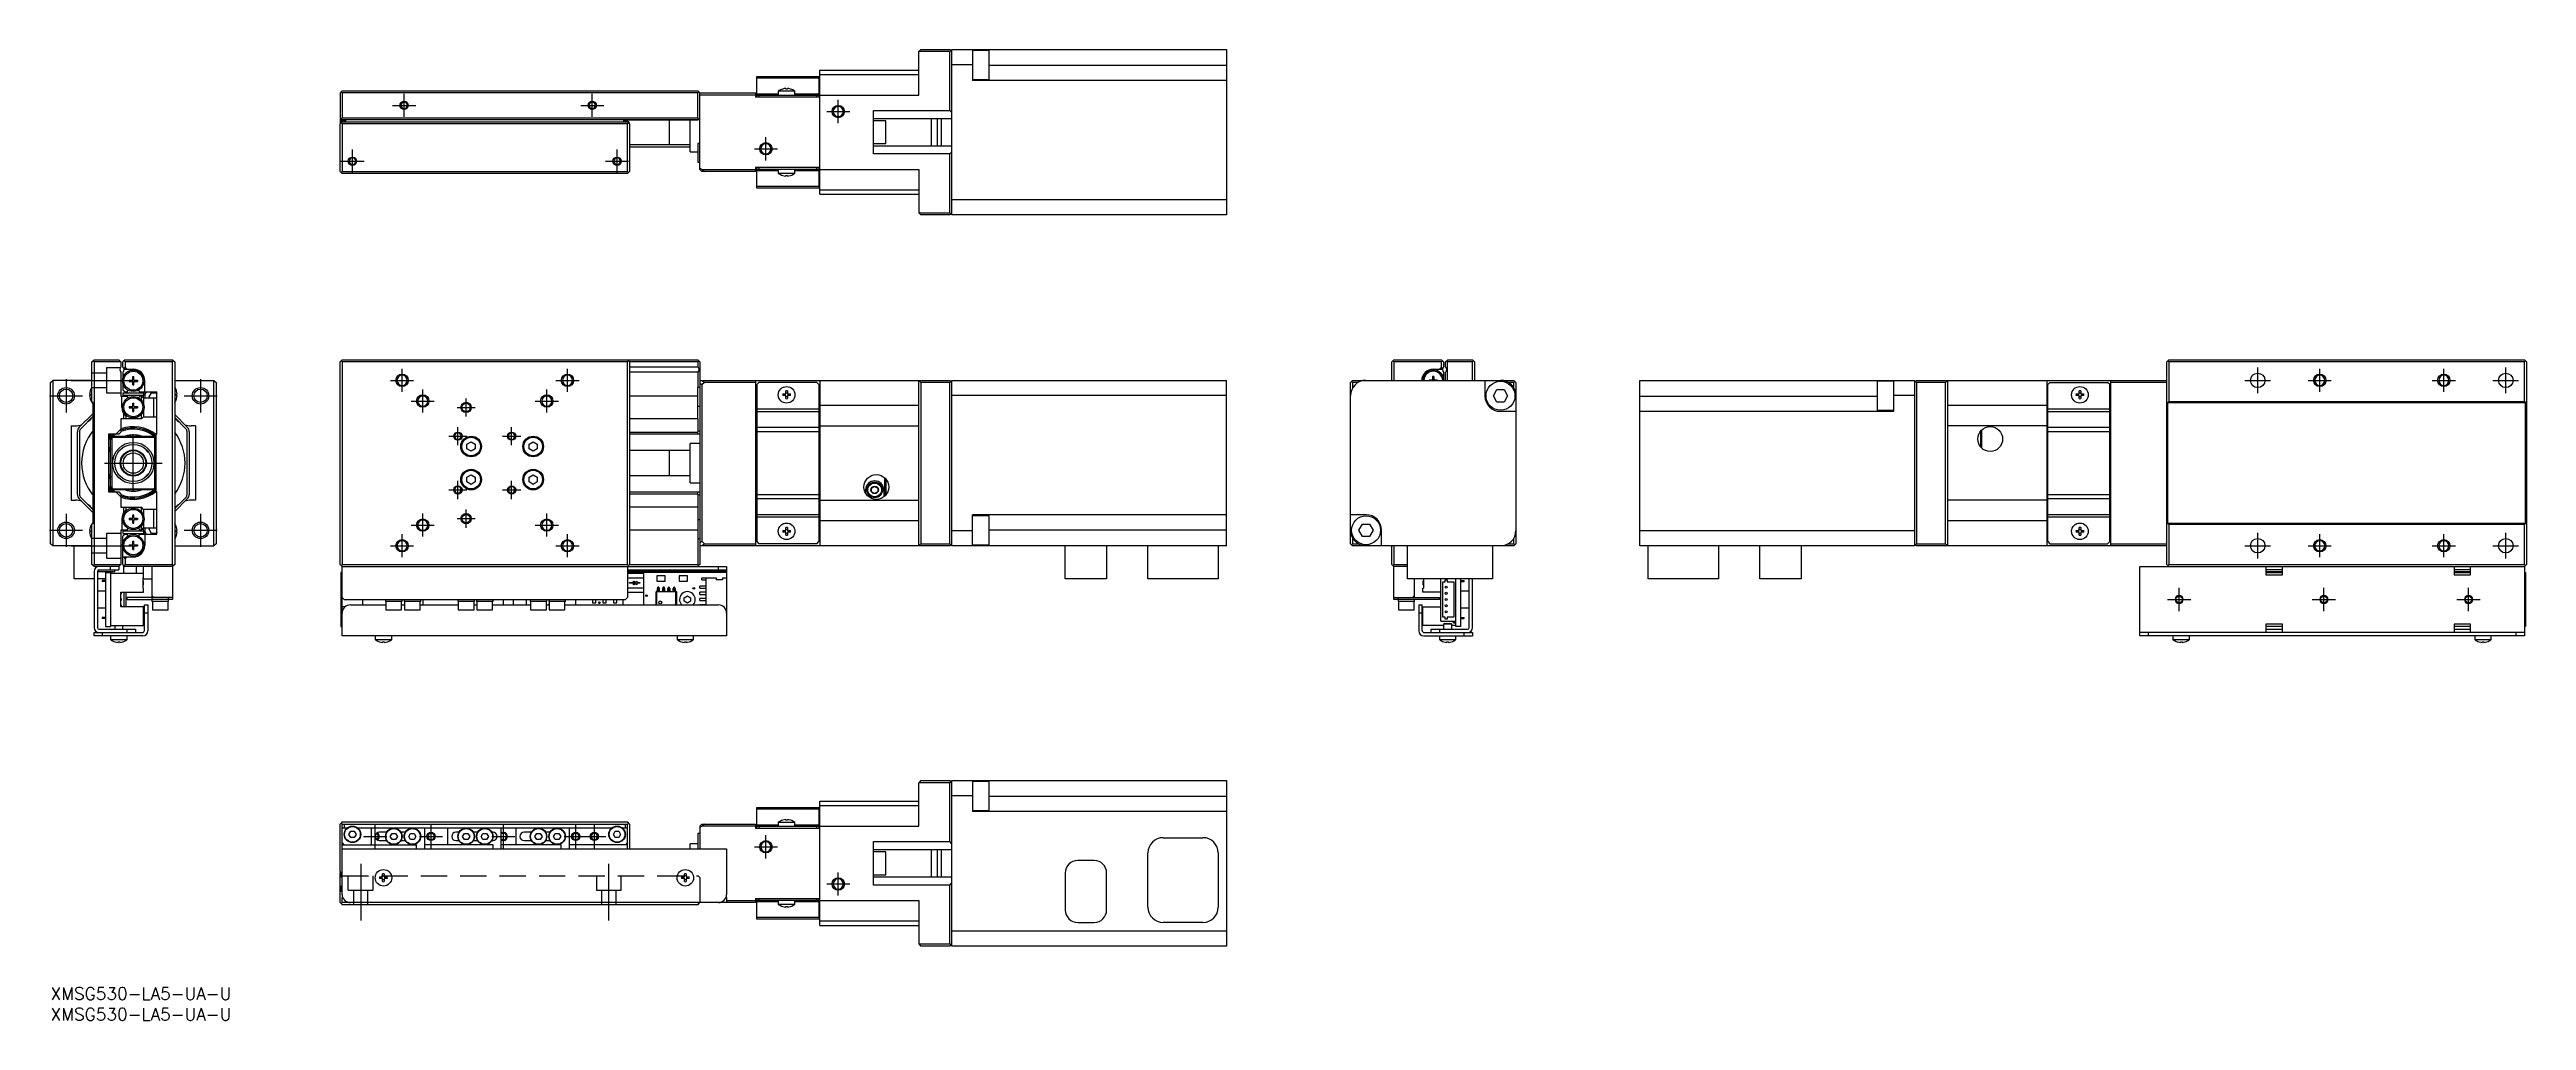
# Model space of a CAD drawing. Extents: x 0 to 599, y -8 to 227.
import ezdxf

# ---------------------------------------------------------------- set-up
doc = ezdxf.new("R2010")
doc.units = 0
doc.header["$LTSCALE"] = 0.5
doc.linetypes.add('CENTER', pattern=[50.8, 31.75, -6.35, 6.35, -6.35])
doc.linetypes.add('DASHED', pattern=[19.05, 12.7, -6.35])
for name, color, linetype in [('MSM_CENTER', 1, 'CENTER'), ('MSM_CONTINUOUS', 7, 'CONTINUOUS'), ('MSM_DASHED', 4, 'DASHED'), ('MSM_NARROW', 5, 'CONTINUOUS'), ('MSM_PART_NUMBER', 7, 'CONTINUOUS')]:
    doc.layers.add(name, color=color, linetype=linetype)
doc.styles.get("Standard").update_dxf_attribs({"font": 'txt.shx', "height": 1, "bigfont": 'bigfont.shx'})

# ---------------------------------------------------------------- blocks, each defined once
blk = doc.blocks.new('*U2')
at = {"layer": 'MSM_PART_NUMBER'}
blk.add_text('XMSG530-LA5-UA-U', height=3, dxfattribs=at).set_placement((0, -3))
blk = doc.blocks.new('*U3')
at = {"layer": 'MSM_PART_NUMBER'}
blk.add_text('XMSG530-LA5-UA-U', height=3, dxfattribs=at).set_placement((0, -8))

msp = doc.modelspace()

# ---------------------------------------------------------------- linework, layer by layer
at = {"layer": 'MSM_CENTER'}
for p, q in [((85.5, 210.5), (85.5, 216.1)), ((131, 210.5), (131, 216.1)), ((82.7, 213.3), (88.3, 213.3)), ((128.2, 213.3), (133.8, 213.3)), ((187.7, 211.8), (193.3, 211.8)), ((190.5, 209), (190.5, 214.6)), ((173, 200), (173, 205.6)), ((70.2, 199.8), (75.8, 199.8)), ((73, 197), (73, 202.6)), ((134.2, 199.8), (139.8, 199.8)), ((137, 197), (137, 202.6)), ((170.2, 202.8), (175.8, 202.8)), ((533.8, 143.7), (533.8, 149.9)), ((593.8, 143.7), (593.8, 149.9)), ((3.736544, 147.063456), (3.736544, 139.063456)), ((5, 146.8), (20, 146.8)), ((36.263456, 147.063456), (36.263456, 139.063456)), ((82.2, 146.8), (87.8, 146.8)), ((85, 144), (85, 149.6)), ((90, 139), (90, 144.6)), ((120, 139), (120, 144.6)), ((122.2, 146.8), (127.8, 146.8)), ((125, 144), (125, 149.6)), ((530.7, 146.8), (536.9, 146.8)), ((546, 146.8), (551.6, 146.8)), ((548.8, 144), (548.8, 149.6)), ((576, 146.8), (581.6, 146.8)), ((578.8, 144), (578.8, 149.6)), ((590.7, 146.8), (596.9, 146.8)), ((-0.263456, 143.063456), (7.736544, 143.063456)), ((32.263456, 143.063456), (40.263456, 143.063456)), ((87.2, 141.8), (92.8, 141.8)), ((98.3, 140.25), (102.7, 140.25)), ((100.5, 138.05), (100.5, 142.45)), ((117.2, 141.8), (122.8, 141.8)), ((20, 119.8), (20, 133.8)), ((96.3, 133.3), (100.7, 133.3)), ((98.5, 131.1), (98.5, 135.5)), ((109.3, 133.3), (113.7, 133.3)), ((111.5, 131.1), (111.5, 135.5)), ((13, 126.8), (27, 126.8)), ((96.3, 120.3), (100.7, 120.3)), ((98.5, 118.1), (98.5, 122.5)), ((109.3, 120.3), (113.7, 120.3)), ((111.5, 118.1), (111.5, 122.5)), ((3.736544, 114.536544), (3.736544, 106.536544)), ((36.263456, 114.536544), (36.263456, 106.536544)), ((90, 109), (90, 114.6)), ((100.5, 111.15), (100.5, 115.55)), ((120, 109), (120, 114.6)), ((-0.263456, 110.536544), (7.736544, 110.536544)), ((32.263456, 110.536544), (40.263456, 110.536544)), ((85, 104), (85, 109.6)), ((87.2, 111.8), (92.8, 111.8)), ((98.3, 113.35), (102.7, 113.35)), ((117.2, 111.8), (122.8, 111.8)), ((125, 104), (125, 109.6)), ((533.8, 103.7), (533.8, 109.9)), ((548.8, 104), (548.8, 109.6)), ((578.8, 104), (578.8, 109.6)), ((593.8, 103.7), (593.8, 109.9)), ((5, 106.8), (20, 106.8)), ((82.2, 106.8), (87.8, 106.8)), ((122.2, 106.8), (127.8, 106.8)), ((530.7, 106.8), (536.9, 106.8)), ((546, 106.8), (551.6, 106.8)), ((576, 106.8), (581.6, 106.8)), ((590.7, 106.8), (596.9, 106.8)), ((514.8, 91), (514.8, 96.6)), ((549.8, 91), (549.8, 96.6)), ((584.8, 91), (584.8, 96.6)), ((512, 93.8), (517.6, 93.8)), ((547, 93.8), (552.6, 93.8)), ((582, 93.8), (587.6, 93.8)), ((75.7, 36.5), (81.3, 36.5)), ((78.5, 33.7), (78.5, 39.3)), ((89.2, 36.5), (94.8, 36.5)), ((92, 33.7), (92, 39.3)), ((106.7, 36.5), (112.3, 36.5)), ((109.5, 33.7), (109.5, 39.3)), ((124.2, 36.5), (134.3, 36.5)), ((127, 33.7), (127, 39.3)), ((131.5, 33.7), (131.5, 39.3)), ((173, 31.2), (173, 36.8)), ((170.2, 34), (175.8, 34)), ((75, 29.904357), (75, 16.157302)), ((135, 16.157302), (135, 29.904357)), ((187.7, 25), (193.3, 25)), ((190.5, 22.2), (190.5, 27.8))]:
    msp.add_line(p, q, dxfattribs=at)
at = {"layer": 'MSM_CONTINUOUS'}
for p, q in [((186, 221.8), (210, 221.8)), ((186, 191.8), (186, 221.8)), ((210.5, 226.8), (210, 226.3)), ((217.5, 226.3), (210, 226.3)), ((210, 215.8), (210, 226.3)), ((210.5, 226.8), (217.5, 226.8)), ((218, 226.3), (217.5, 226.8)), ((217.5, 226.3), (217.75, 226.55)), ((217.5, 212.05), (217.5, 226.3)), ((218, 186.8), (218, 226.8)), ((218, 226.8), (284.4, 226.8)), ((223, 223.1), (218, 223.1)), ((223, 226.8), (223, 219.311775)), ((227, 226.563456), (223, 226.563456)), ((227, 219.563456), (227, 226.563456)), ((227, 223.011775), (284.4, 223.011775)), ((284.4, 226.8), (284.4, 186.8)), ((70, 216.3), (70.25, 216.55)), ((70, 216.3), (70, 209.1)), ((70.5, 216.8), (70.25, 216.55)), ((70.25, 216.55), (70.5, 216.3)), ((70.5, 216.8), (156.5, 216.8)), ((70.5, 216.3), (70.5, 210.3)), ((156.5, 216.3), (70.5, 216.3)), ((157, 216.3), (156.5, 216.8)), ((156.5, 216.3), (156.75, 216.55)), ((156.5, 210.3), (156.5, 216.3)), ((157, 216.3), (170.5, 216.3)), ((157, 197.8), (157, 216.3)), ((170.5, 215.8), (157, 215.8)), ((170.5, 216.3), (170.5, 215.3)), ((170.8, 215.3), (170.8, 220.3)), ((170.8, 220.3), (185.8, 220.3)), ((185.8, 219.86066), (170.8, 219.86066)), ((170.8, 216.092893), (176, 216.092893)), ((170.8, 215.8), (185.8, 215.8)), ((171.3, 215.8), (171.3, 215.3)), ((180, 216.697999), (176, 216.697999)), ((176, 216.697999), (176, 215.8)), ((177.071292, 217.255732), (177.05, 217.255732)), ((177.8, 217.255732), (177.8, 217.387475)), ((178.2, 217.255732), (177.8, 217.255732)), ((178.2, 217.387475), (178.2, 217.255732)), ((178.95, 217.255732), (178.928709, 217.255732)), ((180, 215.8), (180, 216.697999)), ((180, 216.092893), (185.8, 216.092893)), ((185.3, 215.3), (185.3, 215.8)), ((185.8, 220.3), (185.8, 215.3)), ((186, 220.8), (210, 220.8)), ((186, 215.8), (210, 215.8)), ((223, 219.563456), (227, 219.563456)), ((284.4, 219.311775), (223, 219.311775)), ((70.5, 210.3), (70, 209.8)), ((156.6, 209.8), (70, 209.8)), ((70.5, 210.3), (156.5, 210.3)), ((138.6, 209.3), (138.6, 209.7)), ((156.5, 209.7), (138.6, 209.7)), ((149.7, 203.799995), (149.7, 209.7)), ((154.7, 202.05), (154.7, 209.7)), ((156.8, 210), (156.5, 210.3)), ((156.5, 209.7), (156.6, 209.8)), ((156.6, 209.8), (157, 210.2)), ((186, 215.3), (170.5, 215.3)), ((191.7, 211.532287), (191.7, 212.067713)), ((199, 212.05), (217.5, 212.05)), ((199, 201.55), (199, 212.05)), ((218, 210.05), (199, 210.05)), ((213, 210.05), (213, 203.55)), ((214.5, 203.55), (214.5, 210.05)), ((215.5, 203.55), (215.5, 210.05)), ((218, 211.55), (217.5, 212.05)), ((71.4, 209.6), (70, 209.6)), ((70.1, 209), (70, 209.1)), ((70, 208.8), (70.25, 209.05)), ((70, 197.3), (70, 208.8)), ((70.1, 208.9), (70.1, 209.1)), ((70.25, 209.05), (70.5, 209.3)), ((70.25, 209.05), (70.5, 208.8)), ((71.1, 209.4), (70.4, 209.4)), ((70.4, 209.4), (70.4, 209.2)), ((70.5, 209.3), (139.5, 209.3)), ((70.5, 208.8), (70.5, 197.3)), ((139.5, 208.8), (70.5, 208.8)), ((71.1, 209.3), (71.1, 209.4)), ((71.4, 209.3), (71.4, 209.6)), ((139.6, 209.4), (138.9, 209.4)), ((138.9, 209.4), (138.9, 209.3)), ((139.5, 209.3), (140, 208.8)), ((139.5, 208.8), (139.75, 209.05)), ((139.5, 197.3), (139.5, 208.8)), ((139.6, 209.2), (139.6, 209.4)), ((139.9, 209.1), (139.9, 208.9)), ((140, 208.8), (140, 197.3)), ((140, 203.8), (154.7, 203.8)), ((156.5, 204.05), (156.5, 199.55)), ((157, 204.05), (156.5, 204.05)), ((202, 209.55), (199, 209.55)), ((199, 204.05), (202, 204.05)), ((202, 204.05), (202, 209.55)), ((140, 203.3), (154.7, 203.3)), ((154.7, 202.05), (156.5, 202.05)), ((156.5, 199.55), (157, 199.55)), ((157, 198.106186), (157.612373, 197.8)), ((157.5, 197.3), (157, 197.8)), ((157.612373, 197.8), (170.5, 197.8)), ((157.612373, 197.8), (158.112373, 197.3)), ((186, 198.3), (170.5, 198.3)), ((170.5, 198.3), (170.5, 197.3)), ((170.8, 193.3), (170.8, 198.3)), ((185.8, 197.8), (170.8, 197.8)), ((171.3, 198.3), (171.3, 197.8)), ((176, 197.8), (176, 196.902)), ((180, 196.902), (180, 197.8)), ((185.3, 197.8), (185.3, 198.3)), ((185.8, 198.3), (185.8, 193.3)), ((186, 197.8), (210, 197.8)), ((199, 203.55), (218, 203.55)), ((217.5, 201.55), (199, 201.55)), ((210, 197.8), (210, 187.3)), ((217.5, 201.55), (218, 202.05)), ((217.5, 187.3), (217.5, 201.55)), ((70.25, 197.05), (70, 197.3)), ((70.5, 197.3), (70.25, 197.05)), ((70.25, 197.05), (70.5, 196.8)), ((70.5, 197.3), (139.5, 197.3)), ((139.5, 196.8), (70.5, 196.8)), ((139.75, 197.05), (139.5, 197.3)), ((139.5, 196.8), (140, 197.3)), ((170.5, 197.3), (157.5, 197.3)), ((176, 197.507106), (170.8, 197.507106)), ((170.8, 193.739339), (185.8, 193.739339)), ((185.8, 193.3), (170.8, 193.3)), ((176, 196.902), (180, 196.902)), ((177.05, 196.344267), (177.071292, 196.344267)), ((177.8, 196.344267), (178.2, 196.344267)), ((177.8, 196.212524), (177.8, 196.344267)), ((178.2, 196.344267), (178.2, 196.212524)), ((178.928709, 196.344267), (178.95, 196.344267)), ((185.8, 197.507106), (180, 197.507106)), ((210, 192.8), (186, 192.8)), ((186, 191.8), (210, 191.8)), ((210, 187.3), (217.5, 187.3)), ((210, 187.3), (210.5, 186.8)), ((217.5, 186.8), (210.5, 186.8)), ((217.75, 187.05), (217.5, 187.3)), ((217.5, 186.8), (218, 187.3)), ((218, 190.5), (284.4, 190.5)), ((284.4, 186.8), (218, 186.8)), ((10, 151.3), (10.5, 151.8)), ((10, 141.7), (10, 151.3)), ((10.5, 151.3), (10.25, 151.55)), ((10.5, 151.8), (16.5, 151.8)), ((10.5, 151.3), (10.5, 102.3)), ((17, 151.3), (10.5, 151.3)), ((16.5, 151.8), (17, 151.3)), ((17, 151.3), (17, 150.061437)), ((18, 151.8), (17.5, 151.3)), ((17.5, 150.061437), (17.5, 151.3)), ((18, 150), (17.726886, 149.613759)), ((18, 151.3), (17.75, 151.55)), ((18, 151.8), (29.5, 151.8)), ((18, 151.3), (18, 150)), ((29.5, 151.3), (18, 151.3)), ((18.5, 149.5), (18, 150)), ((29.5, 151.8), (30, 151.3)), ((29.75, 151.55), (29.5, 151.3)), ((29.5, 102.3), (29.5, 151.3)), ((30, 151.3), (30, 102.3)), ((70.25, 151.55), (70, 151.3)), ((70, 102.3), (70, 151.3)), ((70.5, 151.8), (70.25, 151.55)), ((70.25, 151.55), (70.5, 151.3)), ((70.5, 151.8), (156.5, 151.8)), ((70.5, 151.3), (70.5, 102.3)), ((139.5, 151.3), (70.5, 151.3)), ((140, 151.3), (139.5, 151.8)), ((139.5, 151.3), (139.75, 151.55)), ((139.5, 102.3), (139.5, 151.3)), ((156.6, 151.3), (140, 151.3)), ((140, 151.3), (140, 102.3)), ((140, 150.061437), (156.6, 150.061437)), ((156.8, 151.5), (156.5, 151.8)), ((156.6, 151.3), (156.8, 151.5)), ((156.6, 150.061437), (156.6, 151.3)), ((156.8, 151.5), (157, 151.3)), ((157, 151.3), (157, 102.3)), ((324.4, 151.3), (324.9, 151.8)), ((324.4, 146.8), (324.4, 151.3)), ((324.9, 151.3), (324.65, 151.55)), ((324.9, 151.8), (336.4, 151.8)), ((324.9, 151.3), (324.9, 146.8)), ((336.4, 151.3), (324.9, 151.3)), ((336.4, 150), (335.9, 149.5)), ((336.4, 151.8), (336.9, 151.3)), ((336.65, 151.55), (336.4, 151.3)), ((336.4, 150), (336.4, 151.3)), ((336.673114, 149.613759), (336.4, 150)), ((336.9, 151.3), (336.9, 150.061437)), ((337.4, 151.3), (337.9, 151.8)), ((337.4, 150.061437), (337.4, 151.3)), ((337.6, 151.5), (337.8, 151.3)), ((337.8, 151.3), (337.8, 146.8)), ((343.9, 151.3), (337.8, 151.3)), ((337.9, 151.8), (343.9, 151.8)), ((343.9, 151.8), (344.4, 151.3)), ((344.15, 151.55), (343.9, 151.3)), ((343.9, 146.8), (343.9, 151.3)), ((344.4, 151.3), (344.4, 146.8)), ((512.3, 151.8), (511.8, 151.3)), ((511.8, 102.3), (511.8, 151.3)), ((512.05, 151.55), (512.3, 151.3)), ((512.3, 151.8), (598.3, 151.8)), ((598.3, 151.3), (512.3, 151.3)), ((512.3, 151.3), (512.3, 141.7)), ((598.8, 151.3), (598.3, 151.8)), ((598.3, 151.3), (598.55, 151.55)), ((598.3, 141.7), (598.3, 151.3)), ((598.8, 151.3), (598.8, 102.3)), ((0, 146.3), (0.5, 146.8)), ((0, 107.3), (0, 146.3)), ((0.5, 146.8), (0.5, 106.8)), ((10, 146.8), (0.5, 146.8)), ((9.544268, 144.25), (9.544268, 144.228708)), ((17, 148.738562), (17, 143)), ((17.401924, 146.8), (17, 146.8)), ((17.5, 148.738562), (17.5, 147.414142)), ((17.5, 145.985857), (17.5, 144.5)), ((17.5, 144.5), (18, 144)), ((17.5, 143.8), (17.5, 143.2)), ((17.5, 143.8), (22.5, 143.8)), ((17.744988, 149.5), (20, 149.5)), ((18, 144), (18.455588, 144)), ((18.535408, 144.138251), (18.455588, 144)), ((19, 146.845), (19.795, 146.845)), ((19, 146.845), (19, 146.555)), ((19, 146.555), (19.795, 146.555)), ((19.529993, 146.555), (19.529993, 146.845)), ((19.855, 147.7), (20.145, 147.7)), ((19.855, 146.905), (19.855, 147.7)), ((20.145, 147.170006), (19.855, 147.170006)), ((19.855, 145.7), (19.855, 146.495)), ((19.855, 146.229993), (20.145, 146.229993)), ((19.855, 145.7), (20.145, 145.7)), ((20.145, 146.905), (20.145, 147.7)), ((20.145, 145.7), (20.145, 146.495)), ((20.205, 146.845), (21, 146.845)), ((20.205, 146.555), (21, 146.555)), ((20.470007, 146.555), (20.470007, 146.845)), ((21, 146.845), (21, 146.555)), ((21.544412, 144), (21.327131, 144.376341)), ((21.544412, 144), (25.7, 144)), ((22.5, 143.8), (22.5, 143.2)), ((22.8, 144), (22.8, 146.7)), ((23.8453, 142.8), (24.42265, 143.8)), ((24.42265, 143.8), (25.57735, 143.8)), ((25.57735, 143.8), (25.7, 143.587564)), ((25.7, 133.8), (25.7, 144)), ((30, 146.8), (39.5, 146.8)), ((30.455732, 144.228708), (30.455732, 144.25)), ((39.5, 106.8), (39.5, 146.8)), ((39.5, 146.8), (40, 146.3)), ((40, 146.3), (40, 107.3)), ((156.6, 148.738562), (140, 148.738562)), ((156.5, 137.5), (156.5, 145.05)), ((157, 145.05), (156.5, 145.05)), ((156.6, 145.05), (156.6, 148.738562)), ((157, 146.8), (217.5, 146.8)), ((157.5, 145.687627), (157, 146.187627)), ((158.112373, 146.3), (157.5, 145.687627)), ((157.5, 145.687627), (157.5, 107.912372)), ((157.612373, 146.8), (158.112373, 146.3)), ((170.5, 146.3), (158.112373, 146.3)), ((170.5, 146.8), (170.5, 106.8)), ((171.3, 146.3), (170.8, 145.8)), ((170.8, 145.8), (170.8, 107.8)), ((185.3, 146.3), (171.3, 146.3)), ((177.8, 143.5), (177.8, 144.228708)), ((178.2, 144.228708), (178.2, 143.5)), ((185.8, 145.8), (185.3, 146.3)), ((185.8, 145.8), (185.8, 107.8)), ((186, 146.8), (186, 106.8)), ((210, 146.8), (210.5, 146.3)), ((210, 106.8), (210, 146.8)), ((210.5, 146.3), (210.5, 107.3)), ((217.5, 146.3), (210.5, 146.3)), ((218, 146.3), (217.5, 146.8)), ((217.5, 146.3), (217.75, 146.55)), ((217.5, 107.3), (217.5, 146.3)), ((218, 106.8), (218, 146.8)), ((218, 146.8), (284.4, 146.8)), ((284.4, 106.8), (284.4, 146.8)), ((314.4, 146.3), (314.9, 146.8)), ((314.4, 107.3), (314.4, 146.3)), ((314.9, 146.3), (314.65, 146.55)), ((314.9, 146.8), (353.9, 146.8)), ((316.242583, 146.3), (314.9, 146.3)), ((314.9, 146.3), (314.9, 144.957417)), ((334.195, 146.845), (333.4, 146.845)), ((333.4, 146.8), (333.4, 146.845)), ((333.929993, 146.845), (333.935053, 146.800015)), ((334.545, 147.7), (334.255, 147.7)), ((334.255, 147.7), (334.255, 146.905)), ((334.545, 147.170006), (334.255, 147.170006)), ((334.4, 149.5), (336.655013, 149.5)), ((334.545, 147.7), (334.545, 146.905)), ((335.4, 146.845), (334.605, 146.845)), ((334.870007, 146.845), (334.864948, 146.800015)), ((335.4, 146.8), (335.4, 146.845)), ((336.9, 148.738562), (336.9, 147.414142)), ((337.4, 146.8), (337.4, 148.738562)), ((346.911775, 146.8), (346.911775, 143.011775)), ((348.931405, 143.063456), (349.797431, 144.563456)), ((349.797431, 144.563456), (351.529481, 144.563456)), ((351.529481, 144.563456), (352.395507, 143.063456)), ((353.9, 146.3), (352.557418, 146.3)), ((353.9, 146.8), (354.4, 146.3)), ((354.15, 146.55), (353.9, 146.3)), ((353.9, 144.957417), (353.9, 146.3)), ((354.4, 146.3), (354.4, 107.3)), ((384.4, 106.8), (384.4, 146.8)), ((384.4, 146.8), (450.8, 146.8)), ((441.8, 146.563456), (441.8, 139.563456)), ((445.8, 146.563456), (441.8, 146.563456)), ((445.8, 139.311775), (445.8, 146.8)), ((450.8, 146.8), (450.8, 106.8)), ((451.3, 146.8), (450.8, 146.3)), ((451.05, 146.55), (451.3, 146.3)), ((451.3, 146.8), (511.8, 146.8)), ((451.3, 146.3), (451.3, 107.3)), ((458.3, 146.3), (451.3, 146.3)), ((458.3, 146.3), (458.8, 146.8)), ((458.3, 107.3), (458.3, 146.3)), ((458.8, 146.8), (458.8, 106.8)), ((482.8, 146.8), (482.8, 106.8)), ((483.5, 146.3), (483, 145.8)), ((483, 107.8), (483, 145.8)), ((483.5, 146.3), (497.5, 146.3)), ((490.6, 143.5), (490.6, 144.228708)), ((491, 144.228708), (491, 143.5)), ((498, 145.8), (497.5, 146.3)), ((498, 107.8), (498, 145.8)), ((498.3, 106.8), (498.3, 146.8)), ((511.8, 146.3), (498.3, 146.3)), ((6.93934, 135.446446), (10.3, 138.807106)), ((10.3, 138.1), (7.292893, 135.092893)), ((9.412525, 143.5), (9.544268, 143.5)), ((9.544268, 143.1), (9.412525, 143.1)), ((9.544268, 143.5), (9.544268, 143.1)), ((9.544268, 142.371291), (9.544268, 142.35)), ((10, 141.7), (10.3, 141.4)), ((10.102001, 141.597999), (10.102001, 141.3)), ((10.102001, 141.3), (10.3, 141.3)), ((10.3, 112.2), (10.3, 141.4)), ((17, 143), (18.455588, 143)), ((17.2, 140.3), (17.2, 143)), ((17.5, 143.2), (22.5, 143.2)), ((17.7, 137.5), (17.7, 138.703128)), ((18.2, 138.155239), (18.2, 137.5)), ((18.455588, 143), (18.672869, 142.623658)), ((19, 140.445), (19.795, 140.445)), ((19, 140.445), (19, 140.155)), ((19, 140.155), (19.795, 140.155)), ((19.529993, 140.155), (19.529993, 140.445)), ((19.855, 141.3), (20.145, 141.3)), ((19.855, 140.505), (19.855, 141.3)), ((20.145, 140.770006), (19.855, 140.770006)), ((19.855, 139.3), (19.855, 140.095)), ((19.855, 139.829993), (20.145, 139.829993)), ((19.855, 139.3), (20.145, 139.3)), ((20.145, 140.505), (20.145, 141.3)), ((20.145, 139.3), (20.145, 140.095)), ((20.205, 140.445), (21, 140.445)), ((20.205, 140.155), (21, 140.155)), ((20.470007, 140.155), (20.470007, 140.445)), ((21, 140.445), (21, 140.155)), ((21.464592, 142.861748), (21.544412, 143)), ((22, 143), (21.544412, 143)), ((22, 141.961324), (22, 143)), ((22.5, 142.5), (22, 143)), ((22, 137.5), (22, 138.638675)), ((22, 137.5), (22.5, 138)), ((22.5, 142.5), (22.5, 141.014142)), ((25.7, 142.5), (22.5, 142.5)), ((22.5, 139.585857), (22.5, 138)), ((22.5, 138), (25.7, 138)), ((24.018505, 142.5), (23.8453, 142.8)), ((25, 138), (25, 142.5)), ((30, 138.507106), (33.06066, 135.446446)), ((32.707107, 135.092893), (30, 137.8)), ((30.455732, 143.5), (30.587476, 143.5)), ((30.455732, 143.1), (30.455732, 143.5)), ((30.587476, 143.1), (30.455732, 143.1)), ((30.455732, 142.35), (30.455732, 142.371291)), ((156.5, 143), (140, 143)), ((156.5, 140.55), (157, 140.55)), ((170.8, 139.92132), (185.8, 139.92132)), ((185.8, 139.214213), (170.8, 139.214213)), ((177.071292, 143.5), (177.8, 143.5)), ((177.8, 143.1), (177.071292, 143.1)), ((177.8, 142.371291), (177.8, 143.1)), ((178.2, 143.5), (178.928709, 143.5)), ((178.2, 143.1), (178.2, 142.371291)), ((178.928709, 143.1), (178.2, 143.1)), ((186, 140.8), (210, 140.8)), ((284.4, 143.1), (218, 143.1)), ((349.797431, 141.563456), (348.931405, 143.063456)), ((351.529481, 141.563456), (349.797431, 141.563456)), ((350.611775, 139.311775), (354.4, 139.311775)), ((352.395507, 143.063456), (351.529481, 141.563456)), ((384.4, 143.011775), (441.8, 143.011775)), ((384.4, 139.311775), (445.8, 139.311775)), ((441.8, 139.563456), (445.8, 139.563456)), ((450.8, 143.1), (445.8, 143.1)), ((458.8, 140.8), (482.8, 140.8)), ((483, 141.05), (482.8, 141.05)), ((483, 137.8), (482.8, 137.8)), ((483, 139.92132), (498, 139.92132)), ((498, 139.214213), (483, 139.214213)), ((489.871292, 143.5), (490.6, 143.5)), ((490.6, 143.1), (489.871292, 143.1)), ((490.6, 142.371291), (490.6, 143.1)), ((491, 143.5), (491.728709, 143.5)), ((491, 143.1), (491, 142.371291)), ((491.728709, 143.1), (491, 143.1)), ((498.3, 141.05), (498, 141.05)), ((498.3, 140.55), (498, 140.55)), ((512, 141.4), (512.3, 141.7)), ((512, 141.4), (512, 112.2)), ((598.6, 141.4), (512, 141.4)), ((512.3, 141.7), (598.3, 141.7)), ((598.3, 141.7), (598.6, 141.4)), ((598.6, 112.2), (598.6, 141.4)), ((5, 135.8), (6, 135.8)), ((5, 135.8), (5, 117.8)), ((6.5, 119.214213), (6.5, 134.385786)), ((7, 134.385786), (7, 119.214213)), ((16.5, 133.8), (14, 133.8)), ((14, 133.8), (14, 119.8)), ((14.5, 132.5), (14.8, 132.8)), ((14.5, 121.1), (14.5, 132.5)), ((15, 133), (14.8, 132.8)), ((14.8, 132.8), (14.8, 120.8)), ((15, 133), (15.3, 133.3)), ((25, 133), (15, 133)), ((15.3, 133.3), (24.7, 133.3)), ((15.792893, 133.8), (17, 135.007106)), ((17, 134.3), (16.5, 133.8)), ((22, 137.5), (17, 137.5)), ((17, 137.5), (17, 134.3)), ((24.7, 133.3), (25, 133)), ((25.2, 132.8), (25, 133)), ((25.2, 120.8), (25.2, 132.8)), ((25.2, 132.8), (25.5, 132.5)), ((25.5, 119.8), (25.5, 133.8)), ((25.5, 133.8), (25.7, 133.8)), ((33, 119.214213), (33, 134.385786)), ((33.5, 134.385786), (33.5, 119.214213)), ((35, 135.8), (34, 135.8)), ((35, 135.8), (35, 117.8)), ((99.2, 132.912701), (99.2, 133)), ((100.7, 131.37735), (101.7, 131.9547)), ((101.7, 131.9547), (102.7, 131.37735)), ((115.7, 131.37735), (116.7, 131.9547)), ((116.7, 131.9547), (117.7, 131.37735)), ((156.6, 137.5), (140, 137.5)), ((140, 134.3), (156.5, 134.3)), ((157, 133.8), (140, 133.8)), ((156.5, 134.3), (156.6, 134.441421)), ((156.5, 133.8), (156.5, 134.3)), ((156.6, 134.441421), (156.6, 137.5)), ((157, 134.607106), (156.6, 134.441421)), ((170.8, 136.8), (170.5, 136.8)), ((170.5, 135.05), (170.8, 135.05)), ((170.7, 131.8), (170.5, 131.6)), ((170.7, 131.8), (170.7, 121.8)), ((170.8, 131.8), (170.7, 131.8)), ((170.8, 135.446446), (185.8, 135.446446)), ((185.8, 134.385786), (170.8, 134.385786)), ((186, 136.8), (185.8, 136.8)), ((186, 134.07297), (185.8, 134.07297)), ((186, 135.8), (210, 135.8)), ((482.8, 135.8), (458.8, 135.8)), ((466.8, 130.673864), (466.8, 134.526136)), ((467.1, 130.363932), (467.1, 134.836068)), ((483, 136.8), (482.8, 136.8)), ((483, 134.07297), (482.8, 134.07297)), ((483, 135.446446), (498, 135.446446)), ((498, 134.385786), (483, 134.385786)), ((498, 135.05), (498.3, 135.05)), ((498.1, 131.8), (498, 131.8)), ((498.1, 121.8), (498.1, 131.8)), ((498.3, 131.6), (498.1, 131.8)), ((23.2, 129.775), (23.2, 129.963858)), ((23.2, 129.775), (23.425, 129.55)), ((23.425, 129.718796), (23.425, 129.55)), ((23.425, 129.55), (23.561724, 129.55)), ((23.561743, 129.55), (23.561894, 129.55)), ((100.7, 130.222649), (100.7, 131.37735)), ((101.7, 129.645299), (100.7, 130.222649)), ((102.7, 130.222649), (101.7, 129.645299)), ((102.7, 131.37735), (102.7, 130.222649)), ((115.7, 130.222649), (115.7, 131.37735)), ((116.7, 129.645299), (115.7, 130.222649)), ((117.7, 130.222649), (116.7, 129.645299)), ((117.7, 131.37735), (117.7, 130.222649)), ((154.7, 129.8), (140, 129.8)), ((149.7, 123.799995), (149.7, 129.800005)), ((154.7, 122.05), (154.7, 131.55)), ((157, 131.55), (154.7, 131.55)), ((186, 131.57297), (185.8, 131.57297)), ((185.8, 129.07297), (186, 129.07297)), ((466.8, 130.8), (466.7, 130.8)), ((482.8, 131.57297), (483, 131.57297)), ((482.8, 129.07297), (483, 129.07297)), ((14.8, 120.8), (14.5, 121.1)), ((14.8, 120.8), (15, 120.6)), ((15, 120.6), (25, 120.6)), ((15.3, 120.3), (15, 120.6)), ((24.7, 120.3), (15.3, 120.3)), ((23.425, 124.05), (23.2, 123.825)), ((23.2, 123.636141), (23.2, 123.825)), ((23.425, 124.05), (23.425, 123.881203)), ((23.561724, 124.05), (23.425, 124.05)), ((23.561952, 124.05), (23.561743, 124.05)), ((25, 120.6), (24.7, 120.3)), ((25, 120.6), (25.2, 120.8)), ((25.5, 121.1), (25.2, 120.8)), ((100.7, 123.37735), (101.7, 123.9547)), ((100.7, 122.222649), (100.7, 123.37735)), ((101.7, 121.645299), (100.7, 122.222649)), ((101.7, 123.9547), (102.7, 123.37735)), ((102.7, 122.222649), (101.7, 121.645299)), ((102.7, 123.37735), (102.7, 122.222649)), ((115.7, 123.37735), (116.7, 123.9547)), ((115.7, 122.222649), (115.7, 123.37735)), ((116.7, 121.645299), (115.7, 122.222649)), ((116.7, 123.9547), (117.7, 123.37735)), ((117.7, 122.222649), (116.7, 121.645299)), ((117.7, 123.37735), (117.7, 122.222649)), ((140, 123.8), (154.7, 123.8)), ((154.7, 122.05), (157, 122.05)), ((170.5, 122), (170.7, 121.8)), ((170.7, 121.8), (170.8, 121.8)), ((186, 124.527029), (185.8, 124.527029)), ((185.8, 122.027029), (186, 122.027029)), ((197.1, 119.503337), (197.1, 120.3)), ((198.55, 120.733012), (199.3, 121.166025)), ((198.55, 119.866987), (198.55, 120.733012)), ((199.3, 119.433974), (198.55, 119.866987)), ((199.3, 121.166025), (200.05, 120.733012)), ((200.05, 119.866987), (199.3, 119.433974)), ((200.05, 120.733012), (200.05, 119.866987)), ((201.5, 120.3), (201.5, 118.6)), ((201.7, 123.236068), (201.7, 118.763932)), ((202, 122.926136), (202, 119.073864)), ((202, 122.8), (202.1, 122.8)), ((483, 124.527029), (482.8, 124.527029)), ((483, 122.027029), (482.8, 122.027029)), ((498, 121.8), (498.1, 121.8)), ((498.1, 121.8), (498.3, 122)), ((5, 117.8), (6, 117.8)), ((10.3, 114.792893), (6.93934, 118.153553)), ((7.292893, 118.507106), (10.3, 115.5)), ((14, 119.8), (16.5, 119.8)), ((17, 118.592893), (15.792893, 119.8)), ((16.5, 119.8), (17, 119.3)), ((17, 119.3), (17, 116.1)), ((17, 116.1), (22, 116.1)), ((17.7, 114.896872), (17.7, 116.1)), ((18.2, 116.1), (18.2, 115.444761)), ((19.855, 114.3), (20.145, 114.3)), ((19.855, 113.505), (19.855, 114.3)), ((20.145, 113.505), (20.145, 114.3)), ((22, 114.961324), (22, 116.1)), ((22.5, 115.6), (22, 116.1)), ((22.5, 115.6), (22.5, 114.014142)), ((25.7, 115.6), (22.5, 115.6)), ((25, 111.1), (25, 115.6)), ((25.7, 119.8), (25.5, 119.8)), ((25.7, 109.6), (25.7, 119.8)), ((30, 115.8), (32.707107, 118.507106)), ((33.06066, 118.153553), (30, 115.092893)), ((35, 117.8), (34, 117.8)), ((140, 119.8), (157, 119.8)), ((156.5, 119.3), (140, 119.3)), ((156.6, 116.1), (140, 116.1)), ((156.5, 119.3), (156.5, 119.8)), ((156.6, 119.158578), (156.5, 119.3)), ((156.5, 116.1), (156.5, 108.55)), ((156.6, 116.1), (156.6, 119.158578)), ((156.6, 119.158578), (157, 118.992893)), ((170.8, 118.55), (170.5, 118.55)), ((170.5, 116.8), (170.8, 116.8)), ((170.8, 119.214213), (185.8, 119.214213)), ((185.8, 118.153553), (170.8, 118.153553)), ((170.8, 114.385786), (185.8, 114.385786)), ((185.8, 119.527029), (186, 119.527029)), ((185.8, 116.8), (186, 116.8)), ((186, 117.8), (210, 117.8)), ((223, 106.8), (223, 114.288225)), ((284.4, 114.288225), (223, 114.288225)), ((227, 114.036544), (223, 114.036544)), ((227, 107.036544), (227, 114.036544)), ((318.188225, 114.288225), (314.4, 114.288225)), ((482.8, 117.8), (458.8, 117.8)), ((482.8, 119.527029), (483, 119.527029)), ((482.8, 116.8), (483, 116.8)), ((482.8, 115.8), (483, 115.8)), ((483, 119.214213), (498, 119.214213)), ((498, 118.153553), (483, 118.153553)), ((483, 114.385786), (498, 114.385786)), ((498.3, 118.55), (498, 118.55)), ((9.412525, 110.5), (9.544268, 110.5)), ((9.544268, 110.1), (9.412525, 110.1)), ((9.544268, 111.25), (9.544268, 111.228708)), ((9.544268, 110.5), (9.544268, 110.1)), ((9.544268, 109.371291), (9.544268, 109.35)), ((10.3, 112.2), (10, 111.9)), ((10, 102.3), (10, 111.9)), ((10.102001, 112.3), (10.102001, 112.002)), ((10.3, 112.3), (10.102001, 112.3)), ((18.455588, 110.6), (17, 110.6)), ((17, 110.6), (17, 102.3)), ((17.2, 113.3), (17.2, 110.6)), ((17.5, 110.4), (17.5, 109.8)), ((17.5, 110.4), (22.5, 110.4)), ((17.5, 109.8), (22.5, 109.8)), ((18, 109.6), (17.5, 109.1)), ((17.5, 107.614142), (17.5, 109.1)), ((18, 109.6), (18.455588, 109.6)), ((18.672869, 110.976341), (18.455588, 110.6)), ((18.455588, 109.6), (18.535408, 109.461748)), ((19, 113.445), (19.795, 113.445)), ((19, 113.445), (19, 113.155)), ((19, 113.155), (19.795, 113.155)), ((19.529993, 113.155), (19.529993, 113.445)), ((20.145, 113.770006), (19.855, 113.770006)), ((19.855, 112.3), (19.855, 113.095)), ((19.855, 112.829993), (20.145, 112.829993)), ((19.855, 112.3), (20.145, 112.3)), ((19.855, 107.9), (20.145, 107.9)), ((19.855, 107.105), (19.855, 107.9)), ((20.145, 112.3), (20.145, 113.095)), ((20.145, 107.105), (20.145, 107.9)), ((20.205, 113.445), (21, 113.445)), ((20.205, 113.155), (21, 113.155)), ((20.470007, 113.155), (20.470007, 113.445)), ((21, 113.445), (21, 113.155)), ((21.327131, 109.223658), (21.544412, 109.6)), ((21.544412, 110.6), (21.464592, 110.738251)), ((22, 110.6), (21.544412, 110.6)), ((21.544412, 109.6), (25.7, 109.6)), ((22, 110.6), (22, 111.638675)), ((22, 110.6), (22.5, 111.1)), ((22.5, 112.585857), (22.5, 111.1)), ((22.5, 111.1), (25.7, 111.1)), ((22.5, 110.4), (22.5, 109.8)), ((22.8, 109.6), (22.8, 106.9)), ((23.8453, 110.8), (24.018505, 111.1)), ((24.42265, 109.8), (23.8453, 110.8)), ((25.57735, 109.8), (24.42265, 109.8)), ((25.7, 110.012435), (25.57735, 109.8)), ((30.455732, 111.228708), (30.455732, 111.25)), ((30.455732, 110.5), (30.587476, 110.5)), ((30.455732, 110.1), (30.455732, 110.5)), ((30.587476, 110.1), (30.455732, 110.1)), ((30.455732, 109.35), (30.455732, 109.371291)), ((156.5, 110.6), (140, 110.6)), ((157, 113.05), (156.5, 113.05)), ((156.5, 108.55), (157, 108.55)), ((156.6, 102.3), (156.6, 108.55)), ((157, 107.412372), (157.5, 107.912372)), ((157.5, 107.912372), (158.112373, 107.3)), ((185.8, 113.678679), (170.8, 113.678679)), ((177.071292, 110.5), (177.8, 110.5)), ((177.8, 110.1), (177.071292, 110.1)), ((177.8, 110.5), (177.8, 111.228708)), ((177.8, 109.371291), (177.8, 110.1)), ((178.2, 111.228708), (178.2, 110.5)), ((178.2, 110.5), (178.928709, 110.5)), ((178.928709, 110.1), (178.2, 110.1)), ((178.2, 110.1), (178.2, 109.371291)), ((210, 112.8), (186, 112.8)), ((218, 110.5), (223, 110.5)), ((284.4, 110.588225), (227, 110.588225)), ((314.9, 108.642582), (314.9, 107.3)), ((316.404493, 110.536544), (317.270519, 112.036544)), ((317.270519, 109.036544), (316.404493, 110.536544)), ((317.270519, 112.036544), (319.00257, 112.036544)), ((319.00257, 109.036544), (317.270519, 109.036544)), ((319.00257, 112.036544), (319.868595, 110.536544)), ((319.868595, 110.536544), (319.00257, 109.036544)), ((321.888225, 106.8), (321.888225, 110.588225)), ((353.9, 107.3), (353.9, 108.642582)), ((384.4, 110.5), (450.8, 110.5)), ((482.8, 112.8), (458.8, 112.8)), ((482.8, 112.55), (483, 112.55)), ((498, 113.678679), (483, 113.678679)), ((489.871292, 110.5), (490.6, 110.5)), ((490.6, 110.1), (489.871292, 110.1)), ((490.6, 110.5), (490.6, 111.228708)), ((490.6, 109.371291), (490.6, 110.1)), ((491, 111.228708), (491, 110.5)), ((491, 110.5), (491.728709, 110.5)), ((491, 110.1), (491, 109.371291)), ((491.728709, 110.1), (491, 110.1)), ((498, 113.05), (498.3, 113.05)), ((498, 112.55), (498.3, 112.55)), ((512.3, 111.9), (512, 112.2)), ((598.6, 112.2), (512, 112.2)), ((512.3, 111.9), (512.3, 102.3)), ((598.3, 111.9), (512.3, 111.9)), ((598.6, 112.2), (598.3, 111.9)), ((598.3, 102.3), (598.3, 111.9)), ((0.5, 106.8), (0, 107.3)), ((10, 106.8), (0.5, 106.8)), ((5.7, 98.8), (5.7, 106.8)), ((10.5, 101.8), (10, 102.3)), ((10.25, 102.05), (10.5, 102.3)), ((10.5, 102.3), (17, 102.3)), ((17, 102.3), (16.5, 101.8)), ((17.401924, 106.8), (17, 106.8)), ((17.5, 102.3), (17.5, 106.185857)), ((17.5, 104.1), (20, 104.1)), ((17.5, 102.3), (18, 101.8)), ((17.646447, 104.1), (18, 103.6)), ((17.7, 100.05), (17.7, 102.1)), ((17.75, 102.05), (18, 102.3)), ((18, 103.6), (18.5, 104.1)), ((18, 103.6), (18, 102.3)), ((18, 102.3), (29.5, 102.3)), ((19, 107.045), (19.795, 107.045)), ((19, 107.045), (19, 106.755)), ((19, 106.755), (19.795, 106.755)), ((19.529993, 106.755), (19.529993, 107.045)), ((20.145, 107.370006), (19.855, 107.370006)), ((19.855, 105.9), (19.855, 106.695)), ((19.855, 106.429993), (20.145, 106.429993)), ((19.855, 105.9), (20.145, 105.9)), ((20.145, 105.9), (20.145, 106.695)), ((20.205, 107.045), (21, 107.045)), ((20.205, 106.755), (21, 106.755)), ((20.470007, 106.755), (20.470007, 107.045)), ((21, 107.045), (21, 106.755)), ((29.5, 102.3), (29.75, 102.05)), ((30, 102.3), (29.5, 101.8)), ((30, 106.8), (39.5, 106.8)), ((40, 107.3), (39.5, 106.8)), ((70, 102.3), (70.25, 102.05)), ((70.5, 102.3), (70.25, 102.05)), ((70.25, 102.05), (70.5, 101.8)), ((70.5, 102.3), (139.5, 102.3)), ((139.75, 102.05), (139.5, 102.3)), ((139.5, 101.8), (140, 102.3)), ((140, 102.3), (156.6, 102.3)), ((156.5, 101.8), (156.8, 102.1)), ((156.8, 102.1), (156.6, 102.3)), ((157, 102.3), (156.8, 102.1)), ((217.5, 106.8), (157, 106.8)), ((158.112373, 107.3), (157.612373, 106.8)), ((158.112373, 107.3), (170.5, 107.3)), ((170.8, 107.8), (171.3, 107.3)), ((185.3, 107.3), (171.3, 107.3)), ((185.3, 107.3), (185.8, 107.8)), ((210.5, 107.3), (210, 106.8)), ((210.5, 107.3), (217.5, 107.3)), ((217.75, 107.05), (217.5, 107.3)), ((217.5, 106.8), (218, 107.3)), ((284.4, 106.8), (218, 106.8)), ((223, 107.036544), (227, 107.036544)), ((245.4, 98.8), (245.4, 106.8)), ((255.4, 106.8), (255.4, 98.8)), ((265.4, 98.8), (265.4, 106.8)), ((282.4, 106.8), (282.4, 98.8)), ((314.9, 106.8), (314.4, 107.3)), ((314.65, 107.05), (314.9, 107.3)), ((314.9, 107.3), (316.242583, 107.3)), ((353.9, 106.8), (314.9, 106.8)), ((324.4, 102.3), (324.4, 106.8)), ((324.9, 101.8), (324.4, 102.3)), ((324.65, 102.05), (324.9, 102.3)), ((324.9, 106.8), (324.9, 102.3)), ((324.9, 102.3), (328.2, 102.3)), ((328.2, 98.8), (328.2, 106.8)), ((348.7, 106.8), (348.7, 98.8)), ((352.557418, 107.3), (353.9, 107.3)), ((354.4, 107.3), (353.9, 106.8)), ((354.15, 107.05), (353.9, 107.3)), ((450.8, 106.8), (384.4, 106.8)), ((386.4, 98.8), (386.4, 106.8)), ((403.4, 106.8), (403.4, 98.8)), ((413.4, 98.8), (413.4, 106.8)), ((423.4, 106.8), (423.4, 98.8)), ((451.3, 106.8), (450.8, 107.3)), ((451.3, 107.3), (451.05, 107.05)), ((451.3, 107.3), (458.3, 107.3)), ((511.8, 106.8), (451.3, 106.8)), ((458.8, 106.8), (458.3, 107.3)), ((483, 107.8), (483.5, 107.3)), ((483.5, 107.3), (497.5, 107.3)), ((497.5, 107.3), (498, 107.8)), ((498.3, 107.3), (511.8, 107.3)), ((511.8, 102.3), (512.3, 101.8)), ((512.3, 102.3), (512.05, 102.05)), ((512.3, 102.3), (598.3, 102.3)), ((598.55, 102.05), (598.3, 102.3)), ((598.3, 101.8), (598.8, 102.3)), ((10.5, 98.8), (5.7, 98.8)), ((16.5, 101.8), (10.5, 101.8)), ((10.5, 100.6), (10.5, 87)), ((11.3, 100.6), (11.3, 87)), ((13.3, 98.8), (11.3, 98.8)), ((11.5, 100.94641), (11.5, 100.5)), ((15.5, 100.5), (11.5, 100.5)), ((11.7, 101), (16.5, 101)), ((12.5, 98.425), (12.5, 98.175)), ((13.3, 98.425), (12.5, 98.425)), ((13.3, 98.175), (12.5, 98.175)), ((13.3, 100.3), (13.3, 87.3)), ((13.3, 100.3), (14.5, 100.3)), ((14.5, 101), (14.5, 101.8)), ((14.5, 100.3), (14.5, 87.3)), ((22.5, 100.05), (14.5, 100.05)), ((15.5, 100.5), (15.5, 101)), ((16.5, 101.8), (16.5, 101)), ((29.5, 101.8), (18, 101.8)), ((20.7, 101.8), (20.7, 100.05)), ((22.4, 96.55), (22.4, 99.05)), ((22.5, 99.05), (22.4, 99.05)), ((22.4, 98.8), (24.5, 98.8)), ((22.4, 98.25), (22.5, 98.25)), ((22.4, 97.875), (22.5, 97.875)), ((22.4, 97.725), (22.5, 97.725)), ((22.4, 97.35), (22.5, 97.35)), ((22.5, 96.55), (22.4, 96.55)), ((22.5, 98.8), (22.5, 101.8)), ((22.5, 97.35), (22.5, 98.25)), ((22.5, 95.55), (22.5, 96.55)), ((24.5, 101.8), (24.5, 93.3)), ((29.5, 101.8), (29.5, 93.8)), ((70.5, 100.3), (70.2, 100.3)), ((70.2, 100.3), (70.2, 87.3)), ((70.5, 85), (70.5, 101.8)), ((70.5, 101.8), (163.5, 101.8)), ((139.5, 101.8), (139.5, 94.3)), ((139.5, 101), (163.5, 101)), ((163.5, 100.6), (139.5, 100.6)), ((163.5, 100.3), (139.5, 100.3)), ((143.5, 100.05), (139.5, 100.05)), ((139.5, 99.05), (143.5, 99.05)), ((143.5, 96.55), (139.5, 96.55)), ((140, 97.725), (140, 97.875)), ((140, 97.875), (140.95, 97.875)), ((140.95, 97.725), (140, 97.725)), ((140.95, 97.875), (140.95, 98.25)), ((140.95, 98.25), (141.1, 98.25)), ((140.95, 97.35), (140.95, 97.725)), ((141.1, 97.35), (140.95, 97.35)), ((141.1, 98.25), (141.1, 97.857735)), ((141.1, 97.857735), (141.779423, 98.25)), ((141.779423, 97.35), (141.1, 97.742265)), ((141.1, 97.742265), (141.1, 97.35)), ((141.779423, 98.25), (141.779423, 97.875)), ((141.779423, 97.875), (142.479423, 97.875)), ((142.479423, 97.725), (141.779423, 97.725)), ((141.779423, 97.725), (141.779423, 97.35)), ((142.479423, 97.875), (142.479423, 97.725)), ((143.5, 92.5), (143.5, 100.05)), ((146.625, 99.505), (146.625, 98.255)), ((148.625, 99.505), (146.625, 99.505)), ((146.625, 98.255), (148.625, 98.255)), ((146.775, 96.483604), (146.89, 96.55)), ((146.775, 95.75), (146.775, 96.483604)), ((146.775, 96.29), (147.205, 96.29)), ((146.775, 96.19), (147.205, 96.19)), ((147.205, 95.86), (146.775, 95.86)), ((146.89, 96.55), (146.89, 96.8)), ((147.09, 96.8), (146.89, 96.8)), ((147.09, 96.8), (147.09, 96.55)), ((147.09, 96.55), (147.205, 96.483604)), ((147.205, 96.483604), (147.205, 95.75)), ((148.045, 96.483604), (148.16, 96.55)), ((148.045, 95.75), (148.045, 96.483604)), ((148.045, 96.29), (148.475, 96.29)), ((148.045, 96.19), (148.475, 96.19)), ((148.475, 95.86), (148.045, 95.86)), ((148.16, 96.55), (148.16, 96.8)), ((148.36, 96.8), (148.16, 96.8)), ((148.36, 96.8), (148.36, 96.55)), ((148.36, 96.55), (148.475, 96.483604)), ((148.475, 96.483604), (148.475, 95.75)), ((148.625, 98.255), (148.625, 99.505)), ((149.315, 96.483604), (149.43, 96.55)), ((149.315, 95.75), (149.315, 96.483604)), ((149.315, 96.29), (149.745, 96.29)), ((149.315, 96.19), (149.745, 96.19)), ((149.745, 95.86), (149.315, 95.86)), ((149.43, 96.55), (149.43, 96.8)), ((149.63, 96.8), (149.43, 96.8)), ((149.63, 96.8), (149.63, 96.55)), ((149.63, 96.55), (149.745, 96.483604)), ((149.745, 96.483604), (149.745, 95.75)), ((150.585, 96.483604), (150.7, 96.55)), ((150.585, 95.75), (150.585, 96.483604)), ((150.585, 96.29), (151.015, 96.29)), ((150.585, 96.19), (151.015, 96.19)), ((151.015, 95.86), (150.585, 95.86)), ((150.9, 96.8), (150.7, 96.8)), ((150.7, 96.55), (150.7, 96.8)), ((150.9, 96.8), (150.9, 96.55)), ((150.9, 96.55), (151.015, 96.483604)), ((151.015, 96.483604), (151.015, 95.75)), ((152.0225, 99.505), (152.0225, 98.255)), ((154.0225, 99.505), (152.0225, 99.505)), ((152.0225, 98.255), (154.0225, 98.255)), ((154.0225, 98.255), (154.0225, 99.505)), ((157, 96.55), (157, 97.05)), ((158.5, 97.05), (157, 97.05)), ((157, 96.55), (158.5, 96.55)), ((157.5, 98.55), (157.5, 99.05)), ((157.5, 99.05), (161, 99.05)), ((157.5, 98.55), (158.5, 98.55)), ((158.5, 99.05), (158.5, 92.5)), ((161, 99.05), (161, 98.55)), ((162.5, 98.55), (161, 98.55)), ((161.5, 101), (161.5, 101.8)), ((162.5, 99.05), (162.5, 98.55)), ((162.5, 99.05), (163.5, 99.05)), ((163.5, 101.8), (163.5, 85)), ((255.4, 98.8), (245.4, 98.8)), ((282.4, 98.8), (265.4, 98.8)), ((328.2, 101.8), (324.9, 101.8)), ((324.9, 93.8), (324.9, 101.8)), ((348.7, 98.8), (328.2, 98.8)), ((329.9, 94.3), (329.9, 98.8)), ((332, 98.25), (331.9, 98.25)), ((331.9, 98.25), (331.9, 97.35)), ((332, 97.875), (331.9, 97.875)), ((332, 97.725), (331.9, 97.725)), ((332, 97.35), (331.9, 97.35)), ((331.9, 95.55), (331.9, 96.55)), ((331.9, 96.55), (332, 96.55)), ((332, 98.8), (332, 96.55)), ((336.2, 88.55), (336.2, 98.8)), ((336.7, 89.55), (336.7, 98.05)), ((336.7, 98.05), (337.25, 98.05)), ((337.25, 98.55), (337.75, 98.55)), ((337.25, 98.05), (337.25, 98.55)), ((337.75, 98.55), (337.75, 98.05)), ((337.75, 98.05), (339.4, 98.05)), ((339.4, 98.05), (339.4, 89.55)), ((339.9, 87.3), (339.9, 98.8)), ((341.1, 87.3), (341.1, 98.8)), ((341.1, 98.425), (341.9, 98.425)), ((341.1, 98.175), (341.9, 98.175)), ((341.9, 98.175), (341.9, 98.425)), ((343.1, 87), (343.1, 98.8)), ((343.9, 87), (343.9, 98.8)), ((403.4, 98.8), (386.4, 98.8)), ((423.4, 98.8), (413.4, 98.8)), ((505.3, 85), (505.3, 101.8)), ((505.3, 101.8), (598.3, 101.8)), ((535.8, 101.8), (535.8, 99.8)), ((539.8, 101), (535.8, 101)), ((539.8, 100.5), (535.8, 100.5)), ((535.8, 100.3), (539.8, 100.3)), ((535.8, 99.8), (539.8, 99.8)), ((539.8, 99.8), (539.8, 101.8)), ((581.3, 101.8), (581.3, 99.8)), ((585.3, 101), (581.3, 101)), ((585.3, 100.5), (581.3, 100.5)), ((581.3, 100.3), (585.3, 100.3)), ((581.3, 99.8), (585.3, 99.8)), ((585.3, 99.8), (585.3, 101.8)), ((598.3, 101.8), (598.3, 85)), ((598.3, 100.3), (598.6, 100.3)), ((598.6, 100.3), (598.6, 87.3)), ((13.3, 95.8), (11.3, 95.8)), ((11.3, 91.8), (13.3, 91.8)), ((17, 92.05), (17, 95.55)), ((17, 95.55), (22.5, 95.55)), ((22.5, 92.05), (17, 92.05)), ((17.7, 95.55), (17.7, 92.05)), ((18.2, 95.55), (18.2, 92.05)), ((18.5, 93.799998), (18.5, 94.3)), ((29.5, 94.3), (18.5, 94.3)), ((18.5, 93.799998), (24.5, 93.799998)), ((22.5, 87.55), (22.5, 92.05)), ((22.7, 86.3), (22.7, 92.5)), ((22.7, 92.5), (23.5, 92.5)), ((23.5, 90.5), (22.7, 90.5)), ((23.5, 92.5), (23.5, 86.2)), ((25, 94.3), (24.5, 94.8)), ((28.5, 93.8), (24.5, 93.799998)), ((28.5, 93.3), (24.5, 93.3)), ((24.6, 93.3), (24.6, 91.3)), ((24.6, 91.3), (28.4, 91.3)), ((28.4, 91.3), (28.4, 93.3)), ((28.5, 93.3), (28.5, 94.3)), ((29.5, 93.8), (28.5, 93.8)), ((70.5, 94.3), (71, 93.8)), ((71.236078, 92.05), (70.5, 92.05)), ((71, 93.8), (139, 93.8)), ((72.5, 92.5), (81.1, 92.5)), ((75.5, 92.5), (75.5, 93.8)), ((81, 93.8), (81, 93.3)), ((85, 93.3), (81, 93.3)), ((81.1, 93.3), (81.1, 91.3)), ((81.1, 91.3), (84.9, 91.3)), ((84.9, 91.3), (84.9, 93.3)), ((84.9, 92.5), (85.6, 92.5)), ((85, 93.3), (85, 93.8)), ((85.5, 93.8), (85.5, 93.3)), ((89.5, 93.3), (85.5, 93.3)), ((85.6, 93.3), (85.6, 91.3)), ((85.6, 91.3), (89.4, 91.3)), ((89.4, 91.3), (89.4, 93.3)), ((89.4, 92.5), (98.6, 92.5)), ((89.5, 93.3), (89.5, 93.8)), ((90.1, 92.5), (90.1, 93.8)), ((98.5, 93.8), (98.5, 93.3)), ((102.5, 93.3), (98.5, 93.3)), ((98.6, 93.3), (98.6, 91.3)), ((98.6, 91.3), (102.4, 91.3)), ((102.4, 91.3), (102.4, 93.3)), ((102.4, 92.5), (103.1, 92.5)), ((102.5, 93.3), (102.5, 93.8)), ((103, 93.8), (103, 93.3)), ((107, 93.3), (103, 93.3)), ((103.1, 93.3), (103.1, 91.3)), ((103.1, 91.3), (106.9, 91.3)), ((106.9, 91.3), (106.9, 93.3)), ((106.9, 92.5), (116.1, 92.5)), ((107, 93.3), (107, 93.8)), ((109.5, 92.5), (109.5, 93.8)), ((111.9, 93.8), (111.9, 92.5)), ((115.1, 92.5), (115.1, 93.8)), ((116, 93.8), (116, 93.3)), ((120, 93.3), (116, 93.3)), ((116.1, 93.3), (116.1, 91.3)), ((116.1, 91.3), (119.9, 91.3)), ((119.9, 91.3), (119.9, 93.3)), ((119.9, 92.5), (120.6, 92.5)), ((120, 93.3), (120, 93.8)), ((120.5, 93.8), (120.5, 93.3)), ((124.5, 93.3), (120.5, 93.3)), ((120.6, 93.3), (120.6, 91.3)), ((120.6, 91.3), (124.4, 91.3)), ((124.4, 91.3), (124.4, 93.3)), ((124.4, 92.5), (161.5, 92.5)), ((124.5, 93.3), (124.5, 93.8)), ((127, 92.5), (127, 93.8)), ((131.0325, 93.8), (131.0325, 93)), ((131.0325, 93), (131.8325, 93)), ((131.8325, 93), (131.8325, 93.8)), ((133.5725, 93.8), (133.5725, 93)), ((133.5725, 93), (134.3725, 93)), ((134.3725, 93), (134.3725, 93.8)), ((136.1125, 93.8), (136.1125, 93)), ((136.1125, 93), (136.9125, 93)), ((136.9125, 93), (136.9125, 93.8)), ((138.5, 92.5), (138.5, 93.8)), ((139, 93.8), (139.5, 94.3)), ((139.5, 95.55), (143.5, 95.55)), ((146.445, 92.5), (146.445, 95.65)), ((151.345, 95.65), (146.445, 95.65)), ((146.545, 95.75), (151.245, 95.75)), ((146.545, 95.75), (146.545, 92.5)), ((151.245, 92.5), (151.245, 95.75)), ((151.345, 95.65), (151.345, 92.5)), ((153.25, 94.233012), (154, 94.666025)), ((153.25, 93.366987), (153.25, 94.233012)), ((154, 92.933974), (153.25, 93.366987)), ((154, 94.666025), (154.75, 94.233012)), ((154.75, 93.366987), (154, 92.933974)), ((154.75, 94.233012), (154.75, 93.366987)), ((157, 95.05), (157, 95.55)), ((158.5, 95.55), (157, 95.55)), ((157, 95.05), (158.5, 95.05)), ((157, 93.55), (157, 94.05)), ((158.5, 94.05), (157, 94.05)), ((157, 93.55), (158.5, 93.55)), ((157, 92.5), (157, 92.55)), ((158.5, 92.55), (157, 92.55)), ((324.9, 94.3), (335.9, 94.3)), ((335.9, 93.8), (324.9, 93.8)), ((325.9, 94.3), (325.9, 93.3)), ((329.9, 93.3), (325.9, 93.3)), ((326, 93.3), (326, 91.3)), ((326, 91.3), (329.8, 91.3)), ((329.9, 94.8), (329.4, 94.3)), ((329.8, 91.3), (329.8, 93.3)), ((329.9, 93.3), (329.9, 93.8)), ((330.9, 92.5), (330.9, 86.2)), ((330.9, 92.5), (331.7, 92.5)), ((331.7, 90.5), (330.9, 90.5)), ((331.7, 86.3), (331.7, 92.5)), ((336.2, 95.55), (331.9, 95.55)), ((331.9, 87.55), (331.9, 92.05)), ((331.9, 92.05), (336.2, 92.05)), ((335.9, 93.8), (335.9, 94.3)), ((343.1, 95.8), (341.1, 95.8)), ((341.1, 91.8), (343.1, 91.8)), ((10.5, 85), (10.5, 85.8)), ((10.5, 85.8), (22.2, 85.8)), ((22.3, 85), (10.5, 85)), ((11.7, 86.6), (20.5, 86.6)), ((12.5, 89.425), (12.5, 89.175)), ((13.3, 89.425), (12.5, 89.425)), ((13.3, 89.175), (12.5, 89.175)), ((12.5, 85.8), (12.5, 85)), ((13.3, 87.3), (14.5, 87.3)), ((14.5, 87.55), (22.5, 87.55)), ((14.5, 85), (14.5, 84.102)), ((14.5, 84.102), (18.5, 84.102)), ((15.5, 87.55), (15.5, 86.600019)), ((17.5, 86.600019), (17.5, 87.55)), ((18.5, 85.8), (18.5, 86.6)), ((18.5, 84.102), (18.5, 85)), ((20.5, 86.6), (20.5, 85.8)), ((70.2, 87.3), (70.5, 87.3)), ((163.5, 85), (70.5, 85)), ((78.5, 85), (78.5, 84.102)), ((78.5, 84.102), (82.5, 84.102)), ((82.5, 84.102), (82.5, 85)), ((151.5, 85), (151.5, 84.102)), ((151.5, 84.102), (155.5, 84.102)), ((155.5, 84.102), (155.5, 85)), ((336.9, 87.55), (331.9, 87.55)), ((332.1, 85), (343.9, 85)), ((332.2, 85.8), (343.9, 85.8)), ((333.9, 85.8), (333.9, 86.6)), ((333.9, 86.6), (342.7, 86.6)), ((335.9, 86.6), (335.9, 85.8)), ((335.9, 85), (335.9, 84.102)), ((335.9, 84.102), (339.9, 84.102)), ((336.2, 88.55), (339.9, 88.55)), ((337.25, 89.55), (336.7, 89.55)), ((337.1, 88), (336.9, 87.8)), ((338.9, 87.8), (336.9, 87.8)), ((336.9, 87.8), (336.9, 86.600019)), ((337.1, 88), (338.7, 88)), ((337.25, 89.05), (337.25, 89.55)), ((337.75, 89.05), (337.25, 89.05)), ((337.75, 89.55), (337.75, 89.05)), ((339.4, 89.55), (337.75, 89.55)), ((338.9, 87.8), (338.7, 88)), ((338.9, 86.600019), (338.9, 87.8)), ((339.9, 87.55), (338.9, 87.55)), ((339.1, 88.32), (339.1, 88.55)), ((339.9, 88.32), (339.1, 88.32)), ((339.35, 88.095), (339.35, 88.32)), ((339.9, 88.095), (339.35, 88.095)), ((341.1, 87.3), (339.9, 87.3)), ((339.9, 84.102), (339.9, 85)), ((341.1, 89.425), (341.9, 89.425)), ((341.1, 89.175), (341.9, 89.175)), ((341.9, 89.175), (341.9, 89.425)), ((341.9, 85), (341.9, 85.8)), ((343.9, 85.8), (343.9, 85)), ((598.3, 85.8), (505.3, 85.8)), ((598.3, 85), (505.3, 85)), ((507.3, 85.8), (507.3, 85)), ((513.3, 85), (513.3, 84.102)), ((513.3, 84.102), (517.3, 84.102)), ((517.3, 84.102), (517.3, 85)), ((535.8, 87.8), (535.8, 85.8)), ((539.8, 87.8), (535.8, 87.8)), ((539.8, 87.3), (535.8, 87.3)), ((535.8, 86.6), (539.8, 86.6)), ((539.8, 85.8), (539.8, 87.8)), ((585.3, 87.8), (581.3, 87.8)), ((581.3, 87.8), (581.3, 85.8)), ((585.3, 87.3), (581.3, 87.3)), ((581.3, 86.6), (585.3, 86.6)), ((585.3, 85.8), (585.3, 87.8)), ((586.3, 85), (586.3, 84.102)), ((586.3, 84.102), (590.3, 84.102)), ((590.3, 84.102), (590.3, 85)), ((596.3, 85), (596.3, 85.8)), ((598.6, 87.3), (598.3, 87.3)), ((15.55, 83.544267), (15.571291, 83.544267)), ((16.3, 83.544267), (16.7, 83.544267)), ((16.3, 83.412524), (16.3, 83.544267)), ((16.7, 83.544267), (16.7, 83.412524)), ((17.428709, 83.544267), (17.45, 83.544267)), ((79.55, 83.544267), (79.571292, 83.544267)), ((80.3, 83.544267), (80.7, 83.544267)), ((80.3, 83.412524), (80.3, 83.544267)), ((80.7, 83.544267), (80.7, 83.412524)), ((81.428709, 83.544267), (81.45, 83.544267)), ((152.55, 83.544267), (152.571292, 83.544267)), ((153.3, 83.544267), (153.7, 83.544267)), ((153.3, 83.412524), (153.3, 83.544267)), ((153.7, 83.544267), (153.7, 83.412524)), ((154.428709, 83.544267), (154.45, 83.544267)), ((336.95, 83.544267), (336.971291, 83.544267)), ((337.7, 83.544267), (338.1, 83.544267)), ((337.7, 83.412524), (337.7, 83.544267)), ((338.1, 83.544267), (338.1, 83.412524)), ((338.828709, 83.544267), (338.85, 83.544267)), ((514.35, 83.544267), (514.371292, 83.544267)), ((515.1, 83.544267), (515.5, 83.544267)), ((515.1, 83.412524), (515.1, 83.544267)), ((515.5, 83.544267), (515.5, 83.412524)), ((516.228709, 83.544267), (516.25, 83.544267)), ((587.35, 83.544267), (587.371292, 83.544267)), ((588.1, 83.544267), (588.5, 83.544267)), ((588.1, 83.412524), (588.1, 83.544267)), ((588.5, 83.544267), (588.5, 83.412524)), ((589.228709, 83.544267), (589.25, 83.544267)), ((210.5, 50), (210, 49.5)), ((210, 39), (210, 49.5)), ((217.5, 49.5), (210, 49.5)), ((210.5, 50), (217.5, 50)), ((218, 49.5), (217.5, 50)), ((217.5, 49.5), (217.75, 49.75)), ((217.5, 35.25), (217.5, 49.5)), ((218, 10), (218, 50)), ((218, 50), (284.4, 50)), ((223, 50), (223, 42.511775)), ((227, 49.763456), (223, 49.763456)), ((227, 42.763456), (227, 49.763456)), ((284.4, 50), (284.4, 10)), ((170.8, 38.5), (170.8, 43.5)), ((170.8, 43.5), (185.8, 43.5)), ((185.8, 43.060661), (170.8, 43.060661)), ((185.8, 43.5), (185.8, 38.5)), ((186, 15), (186, 45)), ((186, 45), (210, 45)), ((186, 44), (210, 44)), ((223, 46.3), (218, 46.3)), ((223, 42.763456), (227, 42.763456)), ((284.4, 42.511775), (223, 42.511775)), ((227, 46.211775), (284.4, 46.211775)), ((70, 39.5), (70.25, 39.75)), ((70, 28), (70, 39.5)), ((70.5, 40), (70.25, 39.75)), ((70.25, 39.75), (70.5, 39.5)), ((70.5, 40), (139.5, 40)), ((70.5, 22.5), (70.5, 39.5)), ((70.5, 39.5), (139.5, 39.5)), ((71.677125, 38.5), (70.5, 38.5)), ((71, 39.5), (71, 38.5)), ((72.133975, 37), (72.566988, 37.75)), ((72.566988, 36.25), (72.133975, 37)), ((72.566988, 37.75), (73.433013, 37.75)), ((73.433013, 36.25), (72.566988, 36.25)), ((73.433013, 37.75), (73.866026, 37)), ((73.866026, 37), (73.433013, 36.25)), ((135.677125, 38.5), (74.322876, 38.5)), ((77.5, 38.5), (77.5, 34.5)), ((81.26795, 37.5), (79.5, 37.5)), ((82.133975, 36.5), (82.566988, 37.25)), ((82.566988, 35.75), (82.133975, 36.5)), ((82.566988, 37.25), (83.433013, 37.25)), ((83.433013, 37.25), (83.866026, 36.5)), ((83.866026, 36.5), (83.433013, 35.75)), ((85.76795, 37.5), (84.732051, 37.5)), ((86.633975, 36.5), (87.066988, 37.25)), ((87.066988, 35.75), (86.633975, 36.5)), ((87.066988, 37.25), (87.933013, 37.25)), ((87.933013, 37.25), (88.366026, 36.5)), ((88.366026, 36.5), (87.933013, 35.75)), ((90.5, 33.5), (90.5, 38.5)), ((96, 38.5), (96, 34.5)), ((98.76795, 37.5), (98, 37.5)), ((99.633975, 36.5), (100.066988, 37.25)), ((100.066988, 35.75), (99.633975, 36.5)), ((100.066988, 37.25), (100.933013, 37.25)), ((100.933013, 37.25), (101.366026, 36.5)), ((101.366026, 36.5), (100.933013, 35.75)), ((103.26795, 37.5), (102.232051, 37.5)), ((104.133975, 36.5), (104.566988, 37.25)), ((104.566988, 35.75), (104.133975, 36.5)), ((104.566988, 37.25), (105.433013, 37.25)), ((105.433013, 37.25), (105.866026, 36.5)), ((105.866026, 36.5), (105.433013, 35.75)), ((107, 37.5), (106.732051, 37.5)), ((109, 33.5), (109, 38.5)), ((112.5, 38.5), (112.5, 34.5)), ((116.26795, 37.5), (114.5, 37.5)), ((117.133975, 36.5), (117.566988, 37.25)), ((117.566988, 35.75), (117.133975, 36.5)), ((117.566988, 37.25), (118.433013, 37.25)), ((118.433013, 37.25), (118.866026, 36.5)), ((118.866026, 36.5), (118.433013, 35.75)), ((120.76795, 37.5), (119.732051, 37.5)), ((121.633975, 36.5), (122.066988, 37.25)), ((122.066988, 35.75), (121.633975, 36.5)), ((122.066988, 37.25), (122.933013, 37.25)), ((122.933013, 37.25), (123.366026, 36.5)), ((123.366026, 36.5), (122.933013, 35.75)), ((125.5, 33.5), (125.5, 38.5)), ((136.133975, 37), (136.566988, 37.75)), ((136.566988, 36.25), (136.133975, 37)), ((136.566988, 37.75), (137.433013, 37.75)), ((137.433013, 36.25), (136.566988, 36.25)), ((137.433013, 37.75), (137.866026, 37)), ((137.866026, 37), (137.433013, 36.25)), ((139.5, 38.5), (138.322876, 38.5)), ((139, 38.5), (139, 39.5)), ((140, 39.5), (139.5, 40)), ((139.5, 39.5), (139.75, 39.75)), ((139.5, 33.5), (139.5, 39.5)), ((140, 39.5), (140, 33.5)), ((156.5, 37.25), (156.5, 33.5)), ((157, 37.25), (156.5, 37.25)), ((157, 39), (157.5, 39.5)), ((157, 39), (157, 33.5)), ((157.612373, 39), (157, 38.693814)), ((157.5, 39.5), (170.5, 39.5)), ((158.112373, 39.5), (157.612373, 39)), ((170.5, 39), (157.612373, 39)), ((170.5, 39.5), (170.5, 38.5)), ((170.5, 38.5), (186, 38.5)), ((170.8, 39.292894), (176, 39.292894)), ((170.8, 39), (185.8, 39)), ((171.3, 39), (171.3, 38.5)), ((180, 39.898), (176, 39.898)), ((176, 39.898), (176, 39)), ((177.071292, 40.455733), (177.05, 40.455733)), ((177.8, 40.455733), (177.8, 40.587476)), ((178.2, 40.455733), (177.8, 40.455733)), ((178.2, 40.587476), (178.2, 40.455733)), ((178.95, 40.455733), (178.928709, 40.455733)), ((180, 39), (180, 39.898)), ((180, 39.292894), (185.8, 39.292894)), ((185.3, 38.5), (185.3, 39)), ((186, 39), (210, 39)), ((269.1, 36.2), (278.7, 36.2)), ((71, 34.5), (70.5, 35)), ((70.5, 34.5), (88.5, 34.5)), ((70.5, 33.5), (163.5, 33.5)), ((79.5, 35.5), (81.26795, 35.5)), ((83.433013, 35.75), (82.566988, 35.75)), ((84.732051, 35.5), (85.76795, 35.5)), ((87.933013, 35.75), (87.066988, 35.75)), ((88.5, 33.5), (88.5, 34.5)), ((107, 34.5), (90.5, 34.5)), ((98, 35.5), (98.76795, 35.5)), ((100.933013, 35.75), (100.066988, 35.75)), ((102.232051, 35.5), (103.26795, 35.5)), ((105.433013, 35.75), (104.566988, 35.75)), ((106.732051, 35.5), (107, 35.5)), ((107, 33.5), (107, 34.5)), ((123.5, 34.5), (109, 34.5)), ((114.5, 35.5), (116.26795, 35.5)), ((118.433013, 35.75), (117.566988, 35.75)), ((119.732051, 35.5), (120.76795, 35.5)), ((122.933013, 35.75), (122.066988, 35.75)), ((123.5, 33.5), (123.5, 34.5)), ((139.5, 34.5), (125.5, 34.5)), ((139.5, 35), (139, 34.5)), ((154.7, 33.5), (154.7, 34.75)), ((156.5, 34.75), (154.7, 34.75)), ((163.5, 33.5), (163.5, 22.5)), ((199, 24.75), (199, 35.25)), ((199, 35.25), (217.5, 35.25)), ((218, 33.25), (199, 33.25)), ((202, 32.75), (199, 32.75)), ((202, 27.25), (202, 32.75)), ((213, 33.25), (213, 26.75)), ((214.5, 26.75), (214.5, 33.25)), ((215.5, 26.75), (215.5, 33.25)), ((218, 34.75), (217.5, 35.25)), ((252.4, 30.7), (248.4, 30.7)), ((265.4, 19.4), (265.4, 32.5)), ((282.4, 32.5), (282.4, 19.4)), ((70.25, 27.75), (70, 28)), ((70, 27.7), (70.1, 27.8)), ((70, 20.5), (70, 27.7)), ((70.5, 27.2), (70, 27.2)), ((70, 27), (70.5, 26.5)), ((70, 27), (70.5, 27)), ((70.1, 27.7), (70.1, 27.9)), ((70.2, 23.3), (70.2, 24.5)), ((70.2, 24.5), (70.5, 24.5)), ((70.5, 28), (70.25, 27.75)), ((70.5, 27.5), (70.25, 27.75)), ((70.4, 27.6), (70.4, 27.4)), ((70.4, 27.4), (70.5, 27.4)), ((79.571292, 26.7), (80.3, 26.7)), ((80.3, 26.3), (79.571292, 26.3)), ((80.3, 26.7), (80.3, 27.428709)), ((80.3, 25.571292), (80.3, 26.3)), ((80.7, 27.428709), (80.7, 26.7)), ((80.7, 26.7), (81.428709, 26.7)), ((80.7, 26.3), (80.7, 25.571292)), ((81.428709, 26.3), (80.7, 26.3)), ((152.571292, 26.7), (153.3, 26.7)), ((153.3, 26.3), (152.571292, 26.3)), ((153.3, 26.7), (153.3, 27.428709)), ((153.3, 25.571292), (153.3, 26.3)), ((153.7, 27.428709), (153.7, 26.7)), ((153.7, 26.7), (154.428709, 26.7)), ((153.7, 26.3), (153.7, 25.571292)), ((154.428709, 26.3), (153.7, 26.3)), ((191.7, 24.732287), (191.7, 25.267713)), ((199, 27.25), (202, 27.25)), ((199, 26.75), (218, 26.75)), ((217.5, 24.75), (199, 24.75)), ((217.5, 24.75), (218, 25.25)), ((217.5, 10.5), (217.5, 24.75)), ((245.4, 27.7), (245.4, 18.7)), ((255.4, 18.7), (255.4, 27.7)), ((70.25, 20.25), (70, 20.5)), ((70.2, 23.3), (70.5, 23.3)), ((70.5, 20.5), (70.25, 20.25)), ((70.25, 20.25), (70.5, 20)), ((70.5, 20.5), (70.5, 21.7)), ((70.5, 21.7), (70.66697, 21.7)), ((170.5, 20.5), (70.5, 20.5)), ((156.5, 20), (70.5, 20)), ((156.75, 20.25), (156.5, 20.5)), ((156.5, 20), (157, 20.5)), ((163.333031, 21.7), (163.5, 21.7)), ((163.5, 21.7), (163.5, 20.5)), ((163.5, 21), (170.5, 21)), ((170.5, 21.5), (186, 21.5)), ((170.5, 21.5), (170.5, 20.5)), ((170.8, 16.5), (170.8, 21.5)), ((185.8, 21), (170.8, 21)), ((176, 20.707107), (170.8, 20.707107)), ((171.3, 21.5), (171.3, 21)), ((176, 21), (176, 20.102001)), ((176, 20.102001), (180, 20.102001)), ((177.05, 19.544268), (177.071292, 19.544268)), ((177.8, 19.544268), (178.2, 19.544268)), ((177.8, 19.412525), (177.8, 19.544268)), ((178.2, 19.544268), (178.2, 19.412525)), ((178.928709, 19.544268), (178.95, 19.544268)), ((180, 20.102001), (180, 21)), ((185.8, 20.707107), (180, 20.707107)), ((185.3, 21), (185.3, 21.5)), ((185.8, 21.5), (185.8, 16.5)), ((186, 21), (210, 21)), ((210, 21), (210, 10.5)), ((170.8, 16.93934), (185.8, 16.93934)), ((185.8, 16.5), (170.8, 16.5)), ((210, 16), (186, 16)), ((186, 15), (210, 15)), ((218, 13.7), (284.4, 13.7)), ((248.4, 15.7), (252.4, 15.7)), ((278.7, 15.7), (269.1, 15.7)), ((210, 10.5), (217.5, 10.5)), ((210, 10.5), (210.5, 10)), ((217.5, 10), (210.5, 10)), ((217.75, 10.25), (217.5, 10.5)), ((217.5, 10), (218, 10.5)), ((284.4, 10), (218, 10))]:
    msp.add_line(p, q, dxfattribs=at)
at = {"layer": 'MSM_CONTINUOUS', "extrusion": (0, 0, -1)}
for centre, radius in [((-85.5, 213.3), 0.7835), ((-131, 213.3), 0.7835), ((-190.5, 211.8), 1.2295), ((-173, 202.8), 1.2295), ((-73, 199.8), 0.7835), ((-137, 199.8), 0.7835), ((-85, 146.8), 1.2295), ((-125, 146.8), 1.2295), ((-548.8, 146.8), 1.2295), ((-578.8, 146.8), 1.2295), ((-90, 141.8), 1.2295), ((-120, 141.8), 1.2295), ((-98.5, 133.3), 0.7835), ((-111.5, 133.3), 0.7835), ((-98.5, 120.3), 0.7835), ((-111.5, 120.3), 0.7835), ((-85, 106.8), 1.2295), ((-90, 111.8), 1.2295), ((-120, 111.8), 1.2295), ((-125, 106.8), 1.2295), ((-548.8, 106.8), 1.2295), ((-578.8, 106.8), 1.2295), ((-92, 36.5), 0.7835), ((-127, 36.5), 0.7835), ((-131.5, 36.5), 0.7835), ((-173, 34), 1.2295), ((-190.5, 25), 1.2295)]:
    msp.add_circle(centre, radius, dxfattribs=at)
at = {"layer": 'MSM_CONTINUOUS'}
for centre, radius in [((3.736544, 143.063456), 1.621), ((20, 146.7), 2.6), ((20, 146.7), 2.3), ((36.263456, 143.063456), 1.621), ((178, 143.3), 2), ((350.663456, 143.063456), 3.5), ((490.8, 143.3), 2), ((533.8, 146.8), 1.75), ((593.8, 146.8), 1.75), ((20, 140.3), 2.6), ((20, 140.3), 2.3), ((100.5, 140.25), 1.0065), ((20, 126.8), 5), ((101.7, 130.8), 2.5), ((101.7, 130.8), 2.25), ((116.7, 130.8), 2.5), ((116.7, 130.8), 2.25), ((469.1, 132.6), 3), ((20, 126.8), 4.5), ((20, 126.8), 3.15), ((20, 126.8), 3), ((101.7, 122.8), 2.5), ((101.7, 122.8), 2.25), ((116.7, 122.8), 2.5), ((116.7, 122.8), 2.25), ((199.7, 121), 3), ((199.3, 120.3), 1.9), ((199.3, 120.3), 1.66906), ((199.3, 120.3), 0.9), ((20, 113.3), 2.6), ((20, 113.3), 2.3), ((100.5, 113.35), 1.0065), ((318.136544, 110.536544), 3.5), ((3.736544, 110.536544), 1.621), ((20, 106.9), 2.6), ((20, 106.9), 2.3), ((36.263456, 110.536544), 1.621), ((178, 110.3), 2), ((490.8, 110.3), 2), ((533.8, 106.8), 1.75), ((593.8, 106.8), 1.75), ((155.5625, 96.4987), 0.2), ((337.5, 96.8), 0.25), ((132.7025, 93), 0.2), ((144.1325, 94.7462), 0.2), ((147.445, 93.1), 0.35), ((337.5, 95.3), 0.25), ((337.5, 93.8), 0.25), ((337.5, 92.3), 0.25), ((337.5, 90.8), 0.25), ((514.8, 93.8), 0.7835), ((549.8, 93.8), 0.7835), ((584.8, 93.8), 0.7835), ((73, 37), 2), ((73, 37), 1.9), ((83, 36.5), 2), ((83, 36.5), 1.9), ((87.5, 36.5), 2), ((87.5, 36.5), 1.9), ((100.5, 36.5), 2), ((100.5, 36.5), 1.9), ((105, 36.5), 2), ((105, 36.5), 1.9), ((118, 36.5), 2), ((118, 36.5), 1.9), ((122.5, 36.5), 2), ((122.5, 36.5), 1.9), ((137, 37), 2), ((137, 37), 1.9), ((80.5, 26.5), 2), ((153.5, 26.5), 2)]:
    msp.add_circle(centre, radius, dxfattribs=at)
for centre, radius, start, end in [((178, 214.2), 3.2, 107.270005, 128.682187), ((178, 214.2), 3.193744, 93.59035, 106.905258), ((178, 214.2), 3.193744, 73.094742, 86.40965), ((178, 214.2), 3.2, 51.317813, 72.729995), ((70.4, 209.1), 0.3, 90, 180), ((71.1, 209.1), 0.3, 41.810315, 90), ((138.9, 209.1), 0.3, 90, 138.189685), ((139.6, 209.1), 0.3, 0, 90), ((178, 199.4), 3.2, 231.317813, 252.729995), ((178, 199.4), 3.193744, 253.094742, 266.40965), ((178, 199.4), 3.193744, 273.59035, 286.905258), ((178, 199.4), 3.2, 287.270005, 308.682187), ((17.75, 149.4), 1, 138.590378, 221.409622), ((16.75, 149.4), 1, 318.590378, 41.409590311), ((155.85, 149.4), 1, 318.590378, 41.409622), ((337.65, 149.4), 1, 138.590378, 221.409627758), ((336.65, 149.4), 1, 318.590378, 41.409622), ((12.6, 143.3), 3.193744, 163.094742, 176.40965), ((12.6, 143.3), 3.2, 144.340912, 162.729995), ((20, 143.5), 1.5875, 143.802777, 169.106947), ((20.115, 143.385), 1.75, 142.994029, 154.505177), ((19.795, 146.905), 0.06, 270, 0), ((19.795, 146.495), 0.06, 0, 90), ((20, 146.7), 2.8, 0, 90), ((20.205, 146.905), 0.06, 180, 270), ((20.205, 146.495), 0.06, 90, 180), ((19.885, 143.385), 1.75, 34.505177, 37.005971), ((20.115, 143.5), 1.5875, 10.893053, 18.358437), ((25, 142.8), 2.6, 152.513574, 164.057631), ((25, 142.8), 2.25, 147.769047, 187.662256), ((27.4, 143.3), 3.2, 17.270005, 35.659088), ((27.4, 143.3), 3.193744, 3.59035, 16.905258), ((178, 143.3), 0.95, 77.846803, 102.153197), ((318.1, 143.1), 3.7, 90, 180), ((334.4, 146.7), 2.8, 90, 177.953287), ((334.4, 146.7), 2.6, 2.204228, 177.795793914), ((334.4, 146.7), 2.3, 2.491906, 177.508094), ((334.195, 146.905), 0.06, 270, 0), ((334.605, 146.905), 0.06, 180, 270), ((350.7, 143.1), 3.7, 0, 90), ((490.8, 143.3), 0.95, 77.846803, 102.153197), ((6, 140.8), 5, 306.869898, 323.130102), ((12.6, 143.3), 3.193744, 183.59035, 196.905258), ((12.6, 143.3), 3.2, 197.270005, 218.682187), ((20, 140.3), 2.8, 180, 229.994827361), ((20, 143.5), 1.5875, 190.893053, 216.197201513), ((20.115, 143.615), 1.75, 214.505177, 217.005971), ((19.795, 140.505), 0.06, 270, 0), ((19.795, 140.095), 0.06, 0, 90), ((20.205, 140.505), 0.06, 180, 270), ((20.205, 140.095), 0.06, 90, 180), ((19.885, 143.615), 1.75, 322.994029, 334.505177), ((20.115, 143.5), 1.5875, 341.641563, 349.106947), ((25, 142.8), 2.6, 171.150117, 184.596579), ((27.4, 143.3), 3.2, 324.340912, 342.729995), ((34, 140.8), 5, 216.869898, 233.130102), ((27.4, 143.3), 3.193744, 343.094742, 356.40965), ((178, 143.3), 0.95, 167.846803, 192.153197), ((178, 143.3), 0.435085, 152.633517, 207.366483), ((178, 143.3), 0.435085, 62.633517, 117.366483), ((178, 143.3), 0.435085, 242.633517, 297.366483), ((178, 143.3), 0.95, 257.846803, 282.153197), ((178, 143.3), 0.435085, 332.633517, 27.366483), ((178, 143.3), 0.95, 347.846803, 12.153197), ((350.611775, 143.011775), 3.7, 180, 270), ((490.8, 143.3), 0.95, 167.846803, 192.153197), ((490.8, 143.3), 0.435085, 152.633517, 207.366483), ((490.8, 143.3), 0.435085, 62.633517, 117.366483), ((490.8, 143.3), 0.435085, 242.633517, 297.366483), ((490.8, 143.3), 0.95, 257.846803, 282.153197), ((490.8, 143.3), 0.435085, 332.633517, 27.366483), ((490.8, 143.3), 0.95, 347.846803, 12.153197), ((6, 140.8), 5, 270, 287.866901), ((8, 134.385786), 1.5, 135, 180), ((8, 134.385786), 1, 135, 180), ((20, 126.8), 12.5, 140.895784, 219.104217478), ((20, 126.8), 8.8, 127.30179, 132.985886), ((20, 126.8), 8.5, 124.560322, 134.900872), ((20, 126.8), 8.2, 121.38815, 137.029716), ((20, 126.8), 8.8, 51.317813, 109.93227), ((20, 126.8), 8.5, 49.679785, 110.667316), ((20, 126.8), 8.2, 47.876437, 111.460128), ((20, 126.8), 6.8, 72.917417, 107.082583), ((20, 126.8), 12.5, 323.130102, 36.869898), ((34, 140.8), 5, 252.133099, 270), ((32, 134.385786), 1, 0, 45), ((32, 134.385786), 1.5, 0, 45), ((20, 126.8), 6.8, 143.981146, 151.927513), ((20, 126.8), 6.5, 147.795772, 157.380135), ((20, 126.8), 6.5, 202.619865, 212.204228), ((20, 126.8), 6.8, 208.072487, 216.018854), ((20, 126.8), 8.2, 222.970284, 238.61185), ((20, 126.8), 8.5, 225.099128, 235.439678), ((20, 126.8), 8.8, 227.014114, 232.69821), ((15.227029, 122.027029), 1.976, 111.587997, 119.303261), ((15.227029, 122.027029), 1.9, 112.497738, 119.342693), ((15.227029, 122.027029), 1.66906, 115.822973, 119.297337), ((20, 126.8), 8.2, 248.539872, 312.123563), ((20, 126.8), 8.5, 249.332684, 310.320215), ((20, 126.8), 8.8, 250.06773, 308.682187), ((20, 126.8), 6.8, 252.917417, 287.082583), ((199.3, 120.299984), 2.2, 0.000405, 179.999595), ((6, 112.8), 5, 72.133099, 90), ((8, 119.214213), 1.5, 180, 225), ((8, 119.214213), 1, 180, 225), ((6, 112.8), 5, 36.869898, 53.130102), ((20, 113.3), 2.8, 130.005201, 180.000019848), ((34, 112.8), 5, 126.869898, 143.130102), ((34, 112.8), 5, 90, 107.866901), ((32, 119.214213), 1, 315, 0), ((32, 119.214213), 1.5, 315, 0), ((318.188225, 110.588225), 3.7, 0, 90), ((12.6, 110.3), 3.193744, 163.094742, 176.40965), ((12.6, 110.3), 3.193744, 183.59035, 196.905258), ((12.6, 110.3), 3.2, 141.317813, 162.729995), ((12.6, 110.3), 3.2, 197.270005, 215.659088), ((20, 110.1), 1.5875, 143.802777, 169.106946247), ((20, 110.1), 1.5875, 190.893053, 216.197223), ((20.115, 110.215), 1.75, 205.494823, 217.005971), ((20.115, 109.985), 1.75, 142.994029, 145.494823), ((19.795, 113.505), 0.06, 270, 0), ((19.795, 113.095), 0.06, 0, 90), ((20.205, 113.505), 0.06, 180, 270), ((20.205, 113.095), 0.06, 90, 180), ((20, 110.1), 1.5875, 10.893053, 36.197223), ((20, 110.1), 1.5875, 323.802777, 349.106966095), ((19.885, 109.985), 1.75, 25.494823, 37.005971), ((19.885, 110.215), 1.75, 322.994029, 325.494823), ((25, 110.8), 2.6, 175.403421, 188.849883), ((25, 110.8), 2.6, 195.942369, 207.486426), ((25, 110.8), 2.25, 172.337744, 212.230953), ((27.4, 110.3), 3.2, 17.270005, 35.659088), ((27.4, 110.3), 3.2, 324.340912, 342.729995), ((27.4, 110.3), 3.193744, 3.59035, 16.905258), ((27.4, 110.3), 3.193744, 343.094742, 356.40965), ((178, 110.3), 0.95, 167.846803, 192.153197), ((178, 110.3), 0.435085, 152.633517, 207.366483), ((178, 110.3), 0.95, 77.846803, 102.153197), ((178, 110.3), 0.435085, 62.633517, 117.366483), ((178, 110.3), 0.435085, 242.633517, 297.366483), ((178, 110.3), 0.95, 257.846803, 282.153197), ((178, 110.3), 0.435085, 332.633517, 27.366483), ((178, 110.3), 0.95, 347.846803, 12.153197), ((318.1, 110.5), 3.7, 180, 270), ((350.7, 110.5), 3.7, 270, 0), ((490.8, 110.3), 0.95, 167.846803, 192.153197), ((490.8, 110.3), 0.435085, 152.633517, 207.366483), ((490.8, 110.3), 0.95, 77.846803, 102.153197), ((490.8, 110.3), 0.435085, 62.633517, 117.366483), ((490.8, 110.3), 0.435085, 242.633517, 297.366483), ((490.8, 110.3), 0.95, 257.846803, 282.153197), ((490.8, 110.3), 0.435085, 332.633517, 27.366483), ((490.8, 110.3), 0.95, 347.846803, 12.153197), ((19.795, 107.105), 0.06, 270, 0), ((19.795, 106.695), 0.06, 0, 90), ((20, 106.9), 2.8, 270, 0), ((20.205, 107.105), 0.06, 180, 270), ((20.205, 106.695), 0.06, 90, 180), ((11.7, 100.6), 1.2, 90, 180), ((11.7, 100.6), 0.4, 90, 180), ((16.9, 95.3), 0.25, 293.578178, 66.421822), ((16.9, 93.8), 0.25, 293.578178, 66.421822), ((16.9, 92.3), 0.25, 293.578178, 66.421822), ((72.5, 90.5), 2, 90, 180), ((84, 93.8), 1.9, 316.826449, 327.363102), ((119, 93.8), 1.9, 316.826449, 327.363102), ((146.545, 95.65), 0.1, 90, 180), ((151.245, 95.65), 0.1, 0, 90), ((154, 93.8), 1.9, 316.826449, 223.173518026), ((161.5, 90.5), 2, 0, 90), ((11.7, 87), 1.2, 180, 270), ((11.7, 87), 0.4, 180, 270), ((16.5, 86.6), 3.2, 231.317813, 252.729995), ((16.5, 86.6), 3.2, 287.270005, 308.682187), ((22.2, 86.3), 0.5, 270, 0), ((22.3, 86.2), 1.2, 270, 0), ((80.5, 86.6), 3.2, 231.317813, 252.729995), ((80.5, 86.6), 3.2, 287.270005, 308.682187), ((153.5, 86.6), 3.2, 231.317813, 252.729995), ((153.5, 86.6), 3.2, 287.270005, 308.682187), ((332.1, 86.2), 1.2, 180, 270), ((332.2, 86.3), 0.5, 180, 270), ((337.9, 86.6), 3.2, 231.317813, 252.729995), ((337.9, 86.6), 3.2, 287.270005, 308.682187), ((342.7, 87), 1.2, 270, 0), ((342.7, 87), 0.4, 270, 0), ((515.3, 86.6), 3.2, 231.317813, 252.729995), ((515.3, 86.6), 3.2, 287.270005, 308.682187), ((588.3, 86.6), 3.2, 231.317813, 252.729995), ((588.3, 86.6), 3.2, 287.270005, 308.682187), ((16.5, 86.6), 3.193744, 253.094742, 266.40965), ((16.5, 86.6), 3.193744, 273.59035, 286.905258), ((80.5, 86.6), 3.193744, 253.094742, 266.40965), ((80.5, 86.6), 3.193744, 273.59035, 286.905258), ((153.5, 86.6), 3.193744, 253.094742, 266.40965), ((153.5, 86.6), 3.193744, 273.59035, 286.905258), ((337.9, 86.6), 3.193744, 253.094742, 266.40965), ((337.9, 86.6), 3.193744, 273.59035, 286.905258), ((515.3, 86.6), 3.193744, 253.094742, 266.40965), ((515.3, 86.6), 3.193744, 273.59035, 286.905258), ((588.3, 86.6), 3.193744, 253.094742, 266.40965), ((588.3, 86.6), 3.193744, 273.59035, 286.905258), ((79.5, 36.5), 1, 90, 270), ((78.5, 36.5), 0.7835, 293.063433418, 66.936566582), ((98, 36.5), 1, 90, 270), ((107, 36.5), 1, 270, 90), ((109.5, 36.5), 0.7835, 230.345092458, 129.654907542), ((114.5, 36.5), 1, 90, 270), ((178, 37.4), 3.2, 107.270005, 128.682187), ((178, 37.4), 3.193744, 93.59035, 106.905258), ((178, 37.4), 3.193744, 73.094742, 86.40965), ((178, 37.4), 3.2, 51.317813, 72.729995), ((269.1, 32.5), 3.7, 90, 180), ((278.7, 32.5), 3.7, 0, 90), ((248.4, 27.7), 3, 90, 180), ((252.4, 27.7), 3, 0, 90), ((70.4, 27.7), 0.3, 180, 270), ((80.5, 26.5), 0.95, 167.846803, 192.153197), ((80.5, 26.5), 0.435085, 152.633517, 207.366483), ((80.5, 26.5), 0.95, 77.846803, 102.153197), ((80.5, 26.5), 0.435085, 62.633517, 117.366483), ((80.5, 26.5), 0.435085, 242.633517, 297.366483), ((80.5, 26.5), 0.95, 257.846803, 282.153197), ((80.5, 26.5), 0.435085, 332.633517, 27.366483), ((80.5, 26.5), 0.95, 347.846803, 12.153197), ((153.5, 26.5), 0.95, 167.846803, 192.153197), ((153.5, 26.5), 0.435085, 152.633517, 207.366483), ((153.5, 26.5), 0.95, 77.846803, 102.153197), ((153.5, 26.5), 0.435085, 62.633517, 117.366483), ((153.5, 26.5), 0.435085, 242.633517, 297.366483), ((153.5, 26.5), 0.95, 257.846803, 282.153197), ((153.5, 26.5), 0.435085, 332.633517, 27.366483), ((153.5, 26.5), 0.95, 347.846803, 12.153197), ((72.5, 22.5), 2, 180, 270), ((161.5, 22.5), 2, 270, 0), ((178, 22.6), 3.2, 231.317813, 252.729995), ((178, 22.6), 3.193744, 253.094742, 266.40965), ((178, 22.6), 3.193744, 273.59035, 286.905258), ((178, 22.6), 3.2, 287.270005, 308.682187), ((248.4, 18.7), 3, 180, 270), ((252.4, 18.7), 3, 270, 0), ((269.1, 19.4), 3.7, 180, 270), ((278.7, 19.4), 3.7, 270, 0)]:
    msp.add_arc(centre, radius, start, end, dxfattribs=at)
at = {"layer": 'MSM_DASHED'}
for p, q in [((13.500001, 149.8), (13.500001, 143.8)), ((16.833204, 149.8), (13.500001, 149.8)), ((13.500001, 148.55), (10.000001, 148.55)), ((10.000001, 145.05), (13.500001, 145.05)), ((13.500001, 143.8), (17.000001, 143.8)), ((13.500001, 108.55), (10.000001, 108.55)), ((13.500001, 109.8), (13.500001, 103.8)), ((17.000001, 109.8), (13.500001, 109.8)), ((10.000001, 105.05), (13.500001, 105.05)), ((13.500001, 103.8), (17.000001, 103.8)), ((70.5, 27), (156.6, 27)), ((72, 23.5), (72, 27)), ((78, 23.5), (78, 27)), ((132, 27), (132, 23.5)), ((138, 23.5), (138, 27)), ((157, 26.6), (156.6, 27)), ((157, 26.6), (157, 20.5)), ((72, 23.5), (78, 23.5)), ((73.25, 23.3), (73.25, 20)), ((76.75, 20), (76.75, 23.5)), ((132, 23.5), (138, 23.5)), ((133.25, 23.5), (133.25, 20)), ((136.75, 20), (136.75, 23.5))]:
    msp.add_line(p, q, dxfattribs=at)
at = {"layer": 'MSM_NARROW'}
for p, q in [((23.561743, 129.550005), (23.561948, 129.550005)), ((23.561948, 124.049995), (23.561743, 124.049995))]:
    msp.add_line(p, q, dxfattribs=at)
for centre, radius in [((85.5, 213.3), 1), ((131, 213.3), 1), ((190.5, 211.8), 1.5), ((173, 202.8), 1.5), ((73, 199.8), 1), ((137, 199.8), 1), ((3.736544, 143.063456), 2), ((36.263456, 143.063456), 2), ((85, 146.8), 1.5), ((125, 146.8), 1.5), ((548.8, 146.8), 1.5), ((578.8, 146.8), 1.5), ((90, 141.8), 1.5), ((100.5, 140.25), 1.25), ((120, 141.8), 1.5), ((98.5, 133.3), 1), ((111.5, 133.3), 1), ((20, 126.8), 2.4585), ((98.5, 120.3), 1), ((111.5, 120.3), 1), ((100.5, 113.35), 1.25), ((3.736544, 110.536544), 2), ((36.263456, 110.536544), 2), ((85, 106.8), 1.5), ((90, 111.8), 1.5), ((120, 111.8), 1.5), ((125, 106.8), 1.5), ((548.8, 106.8), 1.5), ((578.8, 106.8), 1.5), ((92, 36.5), 1), ((127, 36.5), 1), ((131.5, 36.5), 1), ((173, 34), 1.5), ((190.5, 25), 1.5)]:
    msp.add_circle(centre, radius, dxfattribs=at)
at = {"layer": 'MSM_NARROW', "extrusion": (0, 0, -1)}
for centre in [(-514.8, 93.8), (-549.8, 93.8), (-584.8, 93.8)]:
    msp.add_circle(centre, 1, dxfattribs=at)
at = {"layer": 'MSM_NARROW'}
for centre, start, end in [((78.5, 36.5), 300, 60), ((109.5, 36.5), 240, 120)]:
    msp.add_arc(centre, 1, start, end, dxfattribs=at)

# ---------------------------------------------------------------- block references
at = {"layer": 'MSM_CONTINUOUS'}
for name in ['*U2', '*U3']:
    msp.add_blockref(name, (0, 0), dxfattribs=at)

doc.saveas('drawing.dxf')
